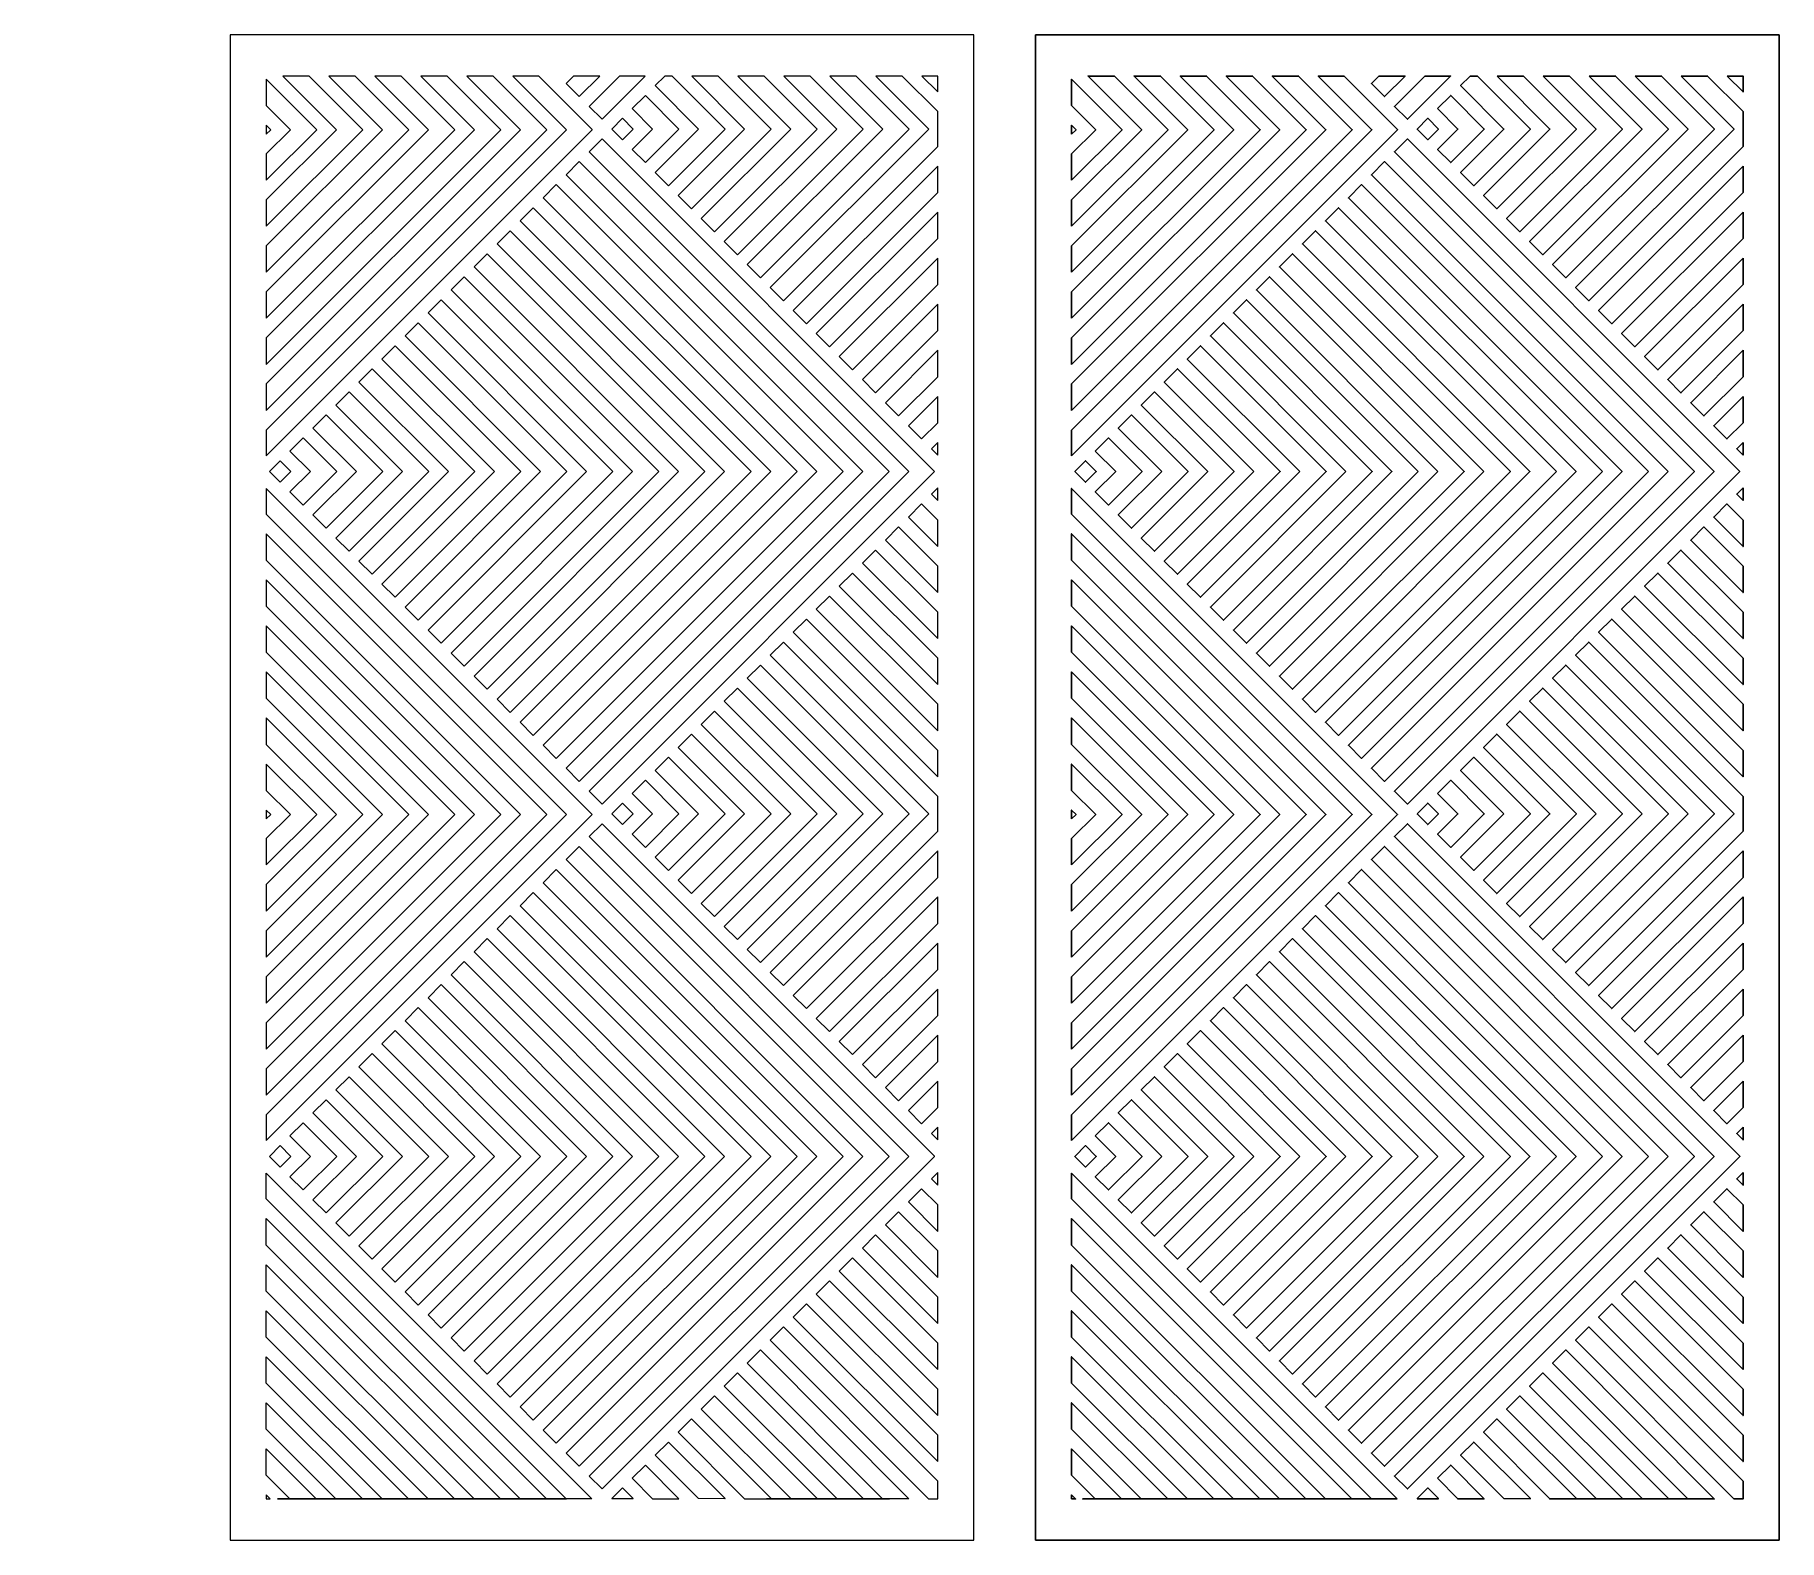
# Model space of a CAD drawing. Header units: centimetres. Extents: x -12.2 to 10.2, y -5.6 to 13.6.
import ezdxf

# ---------------------------------------------------------------- set-up
doc = ezdxf.new("R2010")
doc.units = ezdxf.units.CM
doc.header["$MEASUREMENT"] = 0
doc.layers.add('layer 1', color=7, linetype='Continuous')

msp = doc.modelspace()

# ---------------------------------------------------------------- linework, layer by layer
at = {"layer": 'layer 1', "color": 242, "lineweight": 9}
for points, knots in [([(-9.65001, 13.63718), (-9.65001, 13.63718), (-0.1289, 13.63718), (-0.1289, 13.63718), (-0.1289, 13.63718), (-0.1289, 13.63718), (-0.1289, -5.63285), (-0.1289, -5.63285), (-0.1289, -5.63285), (-0.1289, -5.63285), (-9.65001, -5.63285), (-9.65001, -5.63285), (-9.65001, -5.63285), (-9.65001, -5.63285), (-9.65001, 13.63718), (-9.65001, 13.63718)], [0, 0, 0, 0, 0.2, 0.2, 0.2, 0.2, 0.4, 0.4, 0.4, 0.4, 0.6, 0.6, 0.6, 0.6, 1, 1, 1, 1]), ([(-9.18844, 9.41952), (-9.18844, 9.41952), (-9.18844, 9.7573), (-9.18844, 9.7573), (-9.18844, 9.7573), (-9.18844, 9.7573), (-6.52214, 12.4236), (-6.52214, 12.4236), (-6.52214, 12.4236), (-6.52214, 12.4236), (-7.20851, 13.10998), (-7.20851, 13.10998), (-7.20851, 13.10998), (-7.20851, 13.10998), (-6.87074, 13.10998), (-6.87074, 13.10998), (-6.87074, 13.10998), (-6.87074, 13.10998), (-6.18437, 12.4236), (-6.18437, 12.4236), (-6.18437, 12.4236), (-6.18437, 12.4236), (-9.18844, 9.41952), (-9.18844, 9.41952)], [0, 0, 0, 0, 0.14285714, 0.14285714, 0.14285714, 0.14285714, 0.28571429, 0.28571429, 0.28571429, 0.28571429, 0.42857143, 0.42857143, 0.42857143, 0.42857143, 0.57142857, 0.57142857, 0.57142857, 0.57142857, 0.71428571, 0.71428571, 0.71428571, 0.71428571, 1, 1, 1, 1]), ([(-9.18844, 10.00895), (-9.18844, 10.00895), (-9.18844, 10.34672), (-9.18844, 10.34672), (-9.18844, 10.34672), (-9.18844, 10.34672), (-7.11155, 12.4236), (-7.11155, 12.4236), (-7.11155, 12.4236), (-7.11155, 12.4236), (-7.79795, 13.10998), (-7.79795, 13.10998), (-7.79795, 13.10998), (-7.79795, 13.10998), (-7.46015, 13.10998), (-7.46015, 13.10998), (-7.46015, 13.10998), (-7.46015, 13.10998), (-6.77378, 12.4236), (-6.77378, 12.4236), (-6.77378, 12.4236), (-6.77378, 12.4236), (-9.18844, 10.00895), (-9.18844, 10.00895)], [0, 0, 0, 0, 0.14285714, 0.14285714, 0.14285714, 0.14285714, 0.28571429, 0.28571429, 0.28571429, 0.28571429, 0.42857143, 0.42857143, 0.42857143, 0.42857143, 0.57142857, 0.57142857, 0.57142857, 0.57142857, 0.71428571, 0.71428571, 0.71428571, 0.71428571, 1, 1, 1, 1]), ([(-9.18844, 10.5984), (-9.18844, 10.5984), (-9.18844, 10.93616), (-9.18844, 10.93616), (-9.18844, 10.93616), (-9.18844, 10.93616), (-7.70099, 12.4236), (-7.70099, 12.4236), (-7.70099, 12.4236), (-7.70099, 12.4236), (-7.70099, 12.4236), (-7.70099, 12.4236), (-7.70099, 12.4236), (-7.70099, 12.4236), (-8.38737, 13.10998), (-8.38737, 13.10998), (-8.38737, 13.10998), (-8.38737, 13.10998), (-8.04961, 13.10998), (-8.04961, 13.10998), (-8.04961, 13.10998), (-8.04961, 13.10998), (-7.36322, 12.4236), (-7.36322, 12.4236), (-7.36322, 12.4236), (-7.36322, 12.4236), (-9.18844, 10.5984), (-9.18844, 10.5984)], [0, 0, 0, 0, 0.125, 0.125, 0.125, 0.125, 0.25, 0.25, 0.25, 0.25, 0.375, 0.375, 0.375, 0.375, 0.5, 0.5, 0.5, 0.5, 0.625, 0.625, 0.625, 0.625, 0.75, 0.75, 0.75, 0.75, 1, 1, 1, 1]), ([(-9.18844, 8.83009), (-9.18844, 8.83009), (-9.18844, 9.16786), (-9.18844, 9.16786), (-9.18844, 9.16786), (-9.18844, 9.16786), (-5.93271, 12.4236), (-5.93271, 12.4236), (-5.93271, 12.4236), (-5.93271, 12.4236), (-6.61911, 13.10998), (-6.61911, 13.10998), (-6.61911, 13.10998), (-6.61911, 13.10998), (-6.28132, 13.10998), (-6.28132, 13.10998), (-6.28132, 13.10998), (-6.28132, 13.10998), (-5.59491, 12.4236), (-5.59491, 12.4236), (-5.59491, 12.4236), (-5.59491, 12.4236), (-9.18844, 8.83009), (-9.18844, 8.83009)], [0, 0, 0, 0, 0.14285714, 0.14285714, 0.14285714, 0.14285714, 0.28571429, 0.28571429, 0.28571429, 0.28571429, 0.42857143, 0.42857143, 0.42857143, 0.42857143, 0.57142857, 0.57142857, 0.57142857, 0.57142857, 0.71428571, 0.71428571, 0.71428571, 0.71428571, 1, 1, 1, 1]), ([(-9.18844, 11.18779), (-9.18844, 11.18779), (-9.18844, 11.52558), (-9.18844, 11.52558), (-9.18844, 11.52558), (-9.18844, 11.52558), (-8.29042, 12.4236), (-8.29042, 12.4236), (-8.29042, 12.4236), (-8.29042, 12.4236), (-8.97682, 13.10998), (-8.97682, 13.10998), (-8.97682, 13.10998), (-8.97682, 13.10998), (-8.63902, 13.10998), (-8.63902, 13.10998), (-8.63902, 13.10998), (-8.63902, 13.10998), (-7.95265, 12.4236), (-7.95265, 12.4236), (-7.95265, 12.4236), (-7.95265, 12.4236), (-7.95265, 12.4236), (-7.95265, 12.4236), (-7.95265, 12.4236), (-7.95265, 12.4236), (-7.95265, 12.4236), (-7.95265, 12.4236), (-7.95265, 12.4236), (-7.95265, 12.4236), (-9.18844, 11.18779), (-9.18844, 11.18779)], [0, 0, 0, 0, 0.11111111, 0.11111111, 0.11111111, 0.11111111, 0.22222222, 0.22222222, 0.22222222, 0.22222222, 0.33333333, 0.33333333, 0.33333333, 0.33333333, 0.44444444, 0.44444444, 0.44444444, 0.44444444, 0.55555556, 0.55555556, 0.55555556, 0.55555556, 0.66666667, 0.66666667, 0.66666667, 0.66666667, 0.77777778, 0.77777778, 0.77777778, 0.77777778, 1, 1, 1, 1]), ([(-9.18844, 8.24876), (-9.18844, 8.24876), (-9.18844, 8.57844), (-9.18844, 8.57844), (-9.18844, 8.57844), (-9.18844, 8.57844), (-5.3433, 12.4236), (-5.3433, 12.4236), (-5.3433, 12.4236), (-5.3433, 12.4236), (-6.02964, 13.10998), (-6.02964, 13.10998), (-6.02964, 13.10998), (-6.02964, 13.10998), (-5.69998, 13.10998), (-5.69998, 13.10998), (-5.69998, 13.10998), (-5.69998, 13.10998), (-5.014, 12.42399), (-5.014, 12.42399), (-5.014, 12.42399), (-5.014, 12.42399), (-5.014, 12.42321), (-5.014, 12.42321), (-5.014, 12.42321), (-5.014, 12.42321), (-9.18844, 8.24876), (-9.18844, 8.24876)], [0, 0, 0, 0, 0.125, 0.125, 0.125, 0.125, 0.25, 0.25, 0.25, 0.25, 0.375, 0.375, 0.375, 0.375, 0.5, 0.5, 0.5, 0.5, 0.625, 0.625, 0.625, 0.625, 0.75, 0.75, 0.75, 0.75, 1, 1, 1, 1]), ([(-9.18844, 11.77723), (-9.18844, 11.77723), (-9.18844, 12.11503), (-9.18844, 12.11503), (-9.18844, 12.11503), (-9.18844, 12.11503), (-8.87987, 12.4236), (-8.87987, 12.4236), (-8.87987, 12.4236), (-8.87987, 12.4236), (-9.18844, 12.7322), (-9.18844, 12.7322), (-9.18844, 12.7322), (-9.18844, 12.7322), (-9.18844, 13.06998), (-9.18844, 13.06998), (-9.18844, 13.06998), (-9.18844, 13.06998), (-8.54207, 12.4236), (-8.54207, 12.4236), (-8.54207, 12.4236), (-8.54207, 12.4236), (-9.18844, 11.77723), (-9.18844, 11.77723)], [0, 0, 0, 0, 0.14285714, 0.14285714, 0.14285714, 0.14285714, 0.28571429, 0.28571429, 0.28571429, 0.28571429, 0.42857143, 0.42857143, 0.42857143, 0.42857143, 0.57142857, 0.57142857, 0.57142857, 0.57142857, 0.71428571, 0.71428571, 0.71428571, 0.71428571, 1, 1, 1, 1]), ([(-5.25513, 13.10998), (-5.25513, 13.10998), (-4.91735, 13.10998), (-4.91735, 13.10998), (-4.91735, 13.10998), (-4.91735, 13.10998), (-5.17991, 12.84742), (-5.17991, 12.84742), (-5.17991, 12.84742), (-5.17991, 12.84742), (-5.3488, 13.01633), (-5.3488, 13.01633), (-5.3488, 13.01633), (-5.3488, 13.01633), (-5.25513, 13.10998), (-5.25513, 13.10998)], [0, 0, 0, 0, 0.2, 0.2, 0.2, 0.2, 0.4, 0.4, 0.4, 0.4, 0.6, 0.6, 0.6, 0.6, 1, 1, 1, 1]), ([(-4.66572, 13.10998), (-4.66572, 13.10998), (-4.33605, 13.10998), (-4.33605, 13.10998), (-4.33605, 13.10998), (-4.33605, 13.10998), (-4.88924, 12.55676), (-4.88924, 12.55676), (-4.88924, 12.55676), (-4.88924, 12.55676), (-5.05407, 12.7216), (-5.05407, 12.7216), (-5.05407, 12.7216), (-5.05407, 12.7216), (-4.66572, 13.10998), (-4.66572, 13.10998)], [0, 0, 0, 0, 0.2, 0.2, 0.2, 0.2, 0.4, 0.4, 0.4, 0.4, 0.6, 0.6, 0.6, 0.6, 1, 1, 1, 1]), ([(-4.08682, 13.10998), (-4.08682, 13.10998), (-3.99193, 13.10998), (-3.99193, 13.10998), (-3.99193, 13.10998), (-3.99193, 13.10998), (-3.31412, 12.43218), (-3.31412, 12.43218), (-3.31412, 12.43218), (-3.31412, 12.43218), (-3.31412, 12.43218), (-3.31412, 12.43218), (-3.31412, 12.43218), (-3.31412, 12.43218), (-4.03939, 11.70692), (-4.03939, 11.70692), (-4.03939, 11.70692), (-4.03939, 11.70692), (-4.20827, 11.87582), (-4.20827, 11.87582), (-4.20827, 11.87582), (-4.20827, 11.87582), (-3.6519, 12.43218), (-3.6519, 12.43218), (-3.6519, 12.43218), (-3.6519, 12.43218), (-4.20827, 12.98854), (-4.20827, 12.98854), (-4.20827, 12.98854), (-4.20827, 12.98854), (-4.08682, 13.10998), (-4.08682, 13.10998)], [0, 0, 0, 0, 0.11111111, 0.11111111, 0.11111111, 0.11111111, 0.22222222, 0.22222222, 0.22222222, 0.22222222, 0.33333333, 0.33333333, 0.33333333, 0.33333333, 0.44444444, 0.44444444, 0.44444444, 0.44444444, 0.55555556, 0.55555556, 0.55555556, 0.55555556, 0.66666667, 0.66666667, 0.66666667, 0.66666667, 0.77777778, 0.77777778, 0.77777778, 0.77777778, 1, 1, 1, 1]), ([(-3.74035, 13.10998), (-3.74035, 13.10998), (-3.40264, 13.10998), (-3.40264, 13.10998), (-3.40264, 13.10998), (-3.40264, 13.10998), (-2.7251, 12.43218), (-2.7251, 12.43218), (-2.7251, 12.43218), (-2.7251, 12.43218), (-2.72469, 12.43218), (-2.72469, 12.43218), (-2.72469, 12.43218), (-2.72469, 12.43218), (-2.72488, 12.43197), (-2.72488, 12.43197), (-2.72488, 12.43197), (-2.72488, 12.43197), (-2.72469, 12.43179), (-2.72469, 12.43179), (-2.72469, 12.43179), (-2.72469, 12.43179), (-2.7251, 12.43179), (-2.7251, 12.43179), (-2.7251, 12.43179), (-2.7251, 12.43179), (-3.74466, 11.4122), (-3.74466, 11.4122), (-3.74466, 11.4122), (-3.74466, 11.4122), (-3.91355, 11.58108), (-3.91355, 11.58108), (-3.91355, 11.58108), (-3.91355, 11.58108), (-3.06268, 12.43197), (-3.06268, 12.43197), (-3.06268, 12.43197), (-3.06268, 12.43197), (-3.74035, 13.10998), (-3.74035, 13.10998)], [0, 0, 0, 0, 0.09090909, 0.09090909, 0.09090909, 0.09090909, 0.18181818, 0.18181818, 0.18181818, 0.18181818, 0.27272727, 0.27272727, 0.27272727, 0.27272727, 0.36363636, 0.36363636, 0.36363636, 0.36363636, 0.45454545, 0.45454545, 0.45454545, 0.45454545, 0.54545455, 0.54545455, 0.54545455, 0.54545455, 0.63636364, 0.63636364, 0.63636364, 0.63636364, 0.72727273, 0.72727273, 0.72727273, 0.72727273, 0.81818182, 0.81818182, 0.81818182, 0.81818182, 1, 1, 1, 1]), ([(-3.15085, 13.10998), (-3.15085, 13.10998), (-2.81308, 13.10998), (-2.81308, 13.10998), (-2.81308, 13.10998), (-2.81308, 13.10998), (-2.13529, 12.43218), (-2.13529, 12.43218), (-2.13529, 12.43218), (-2.13529, 12.43218), (-3.44997, 11.11749), (-3.44997, 11.11749), (-3.44997, 11.11749), (-3.44997, 11.11749), (-3.61886, 11.28638), (-3.61886, 11.28638), (-3.61886, 11.28638), (-3.61886, 11.28638), (-2.47305, 12.43218), (-2.47305, 12.43218), (-2.47305, 12.43218), (-2.47305, 12.43218), (-3.15085, 13.10998), (-3.15085, 13.10998)], [0, 0, 0, 0, 0.14285714, 0.14285714, 0.14285714, 0.14285714, 0.28571429, 0.28571429, 0.28571429, 0.28571429, 0.42857143, 0.42857143, 0.42857143, 0.42857143, 0.57142857, 0.57142857, 0.57142857, 0.57142857, 0.71428571, 0.71428571, 0.71428571, 0.71428571, 1, 1, 1, 1]), ([(-2.56143, 13.10998), (-2.56143, 13.10998), (-2.22365, 13.10998), (-2.22365, 13.10998), (-2.22365, 13.10998), (-2.22365, 13.10998), (-1.54585, 12.43218), (-1.54585, 12.43218), (-1.54585, 12.43218), (-1.54585, 12.43218), (-3.15524, 10.82277), (-3.15524, 10.82277), (-3.15524, 10.82277), (-3.15524, 10.82277), (-3.32413, 10.99166), (-3.32413, 10.99166), (-3.32413, 10.99166), (-3.32413, 10.99166), (-1.88361, 12.43218), (-1.88361, 12.43218), (-1.88361, 12.43218), (-1.88361, 12.43218), (-2.56143, 13.10998), (-2.56143, 13.10998)], [0, 0, 0, 0, 0.14285714, 0.14285714, 0.14285714, 0.14285714, 0.28571429, 0.28571429, 0.28571429, 0.28571429, 0.42857143, 0.42857143, 0.42857143, 0.42857143, 0.57142857, 0.57142857, 0.57142857, 0.57142857, 0.71428571, 0.71428571, 0.71428571, 0.71428571, 1, 1, 1, 1]), ([(-1.97201, 13.10998), (-1.97201, 13.10998), (-1.63421, 13.10998), (-1.63421, 13.10998), (-1.63421, 13.10998), (-1.63421, 13.10998), (-0.9564, 12.43218), (-0.9564, 12.43218), (-0.9564, 12.43218), (-0.9564, 12.43218), (-2.86052, 10.52805), (-2.86052, 10.52805), (-2.86052, 10.52805), (-2.86052, 10.52805), (-3.02942, 10.69694), (-3.02942, 10.69694), (-3.02942, 10.69694), (-3.02942, 10.69694), (-1.29419, 12.43218), (-1.29419, 12.43218), (-1.29419, 12.43218), (-1.29419, 12.43218), (-1.97201, 13.10998), (-1.97201, 13.10998)], [0, 0, 0, 0, 0.14285714, 0.14285714, 0.14285714, 0.14285714, 0.28571429, 0.28571429, 0.28571429, 0.28571429, 0.42857143, 0.42857143, 0.42857143, 0.42857143, 0.57142857, 0.57142857, 0.57142857, 0.57142857, 0.71428571, 0.71428571, 0.71428571, 0.71428571, 1, 1, 1, 1]), ([(-1.38255, 13.10998), (-1.38255, 13.10998), (-1.04479, 13.10998), (-1.04479, 13.10998), (-1.04479, 13.10998), (-1.04479, 13.10998), (-0.59048, 12.65566), (-0.59048, 12.65566), (-0.59048, 12.65566), (-0.59048, 12.65566), (-0.59048, 12.2087), (-0.59048, 12.2087), (-0.59048, 12.2087), (-0.59048, 12.2087), (-2.5658, 10.23333), (-2.5658, 10.23333), (-2.5658, 10.23333), (-2.5658, 10.23333), (-2.73469, 10.40222), (-2.73469, 10.40222), (-2.73469, 10.40222), (-2.73469, 10.40222), (-0.70474, 12.43218), (-0.70474, 12.43218), (-0.70474, 12.43218), (-0.70474, 12.43218), (-1.38255, 13.10998), (-1.38255, 13.10998)], [0, 0, 0, 0, 0.125, 0.125, 0.125, 0.125, 0.25, 0.25, 0.25, 0.25, 0.375, 0.375, 0.375, 0.375, 0.5, 0.5, 0.5, 0.5, 0.625, 0.625, 0.625, 0.625, 0.75, 0.75, 0.75, 0.75, 1, 1, 1, 1]), ([(-0.79313, 13.10998), (-0.79313, 13.10998), (-0.59048, 13.10998), (-0.59048, 13.10998), (-0.59048, 13.10998), (-0.59048, 13.10998), (-0.59048, 12.90731), (-0.59048, 12.90731), (-0.59048, 12.90731), (-0.59048, 12.90731), (-0.79313, 13.10998), (-0.79313, 13.10998)], [0, 0, 0, 0, 0.25, 0.25, 0.25, 0.25, 0.5, 0.5, 0.5, 0.5, 1, 1, 1, 1]), ([(-4.503, 12.69381), (-4.503, 12.69381), (-4.3341, 12.86273), (-4.3341, 12.86273), (-4.3341, 12.86273), (-4.3341, 12.86273), (-3.90356, 12.43218), (-3.90356, 12.43218), (-3.90356, 12.43218), (-3.90356, 12.43218), (-4.3341, 12.00164), (-4.3341, 12.00164), (-4.3341, 12.00164), (-4.3341, 12.00164), (-4.503, 12.17052), (-4.503, 12.17052), (-4.503, 12.17052), (-4.503, 12.17052), (-4.24135, 12.43218), (-4.24135, 12.43218), (-4.24135, 12.43218), (-4.24135, 12.43218), (-4.503, 12.69381), (-4.503, 12.69381)], [0, 0, 0, 0, 0.14285714, 0.14285714, 0.14285714, 0.14285714, 0.28571429, 0.28571429, 0.28571429, 0.28571429, 0.42857143, 0.42857143, 0.42857143, 0.42857143, 0.57142857, 0.57142857, 0.57142857, 0.57142857, 0.71428571, 0.71428571, 0.71428571, 0.71428571, 1, 1, 1, 1]), ([(-4.76465, 12.43218), (-4.76465, 12.43218), (-4.76465, 12.43218), (-4.76465, 12.43218), (-4.76465, 12.43218), (-4.76465, 12.43218), (-4.62754, 12.29507), (-4.62754, 12.29507), (-4.62754, 12.29507), (-4.62754, 12.29507), (-4.49041, 12.43218), (-4.49041, 12.43218), (-4.49041, 12.43218), (-4.49041, 12.43218), (-4.49041, 12.43218), (-4.49041, 12.43218), (-4.49041, 12.43218), (-4.49041, 12.43218), (-4.49041, 12.43218), (-4.49041, 12.43218), (-4.49041, 12.43218), (-4.49041, 12.43218), (-4.62754, 12.56927), (-4.62754, 12.56927), (-4.62754, 12.56927), (-4.62754, 12.56927), (-4.76465, 12.43218), (-4.76465, 12.43218)], [0, 0, 0, 0, 0.125, 0.125, 0.125, 0.125, 0.25, 0.25, 0.25, 0.25, 0.375, 0.375, 0.375, 0.375, 0.5, 0.5, 0.5, 0.5, 0.625, 0.625, 0.625, 0.625, 0.75, 0.75, 0.75, 0.75, 1, 1, 1, 1]), ([(-9.18844, 12.36669), (-9.18844, 12.36669), (-9.18844, 12.48054), (-9.18844, 12.48054), (-9.18844, 12.48054), (-9.18844, 12.48054), (-9.13151, 12.4236), (-9.13151, 12.4236), (-9.13151, 12.4236), (-9.13151, 12.4236), (-9.18844, 12.36669), (-9.18844, 12.36669)], [0, 0, 0, 0, 0.25, 0.25, 0.25, 0.25, 0.5, 0.5, 0.5, 0.5, 1, 1, 1, 1]), ([(-0.63186, 8.04775), (-0.63186, 8.04775), (-0.63186, 8.04695), (-0.63186, 8.04695), (-0.63186, 8.04695), (-0.63186, 8.04695), (-4.88924, 3.78955), (-4.88924, 3.78955), (-4.88924, 3.78955), (-4.88924, 3.78955), (-5.05407, 3.95439), (-5.05407, 3.95439), (-5.05407, 3.95439), (-5.05407, 3.95439), (-0.96111, 8.04736), (-0.96111, 8.04736), (-0.96111, 8.04736), (-0.96111, 8.04736), (-5.05407, 12.14031), (-5.05407, 12.14031), (-5.05407, 12.14031), (-5.05407, 12.14031), (-4.88924, 12.30515), (-4.88924, 12.30515), (-4.88924, 12.30515), (-4.88924, 12.30515), (-0.63186, 8.04775), (-0.63186, 8.04775)], [0, 0, 0, 0, 0.125, 0.125, 0.125, 0.125, 0.25, 0.25, 0.25, 0.25, 0.375, 0.375, 0.375, 0.375, 0.5, 0.5, 0.5, 0.5, 0.625, 0.625, 0.625, 0.625, 0.75, 0.75, 0.75, 0.75, 1, 1, 1, 1]), ([(-1.55058, 8.04736), (-1.55058, 8.04736), (-5.3488, 4.24911), (-5.3488, 4.24911), (-5.3488, 4.24911), (-5.3488, 4.24911), (-5.17991, 4.08023), (-5.17991, 4.08023), (-5.17991, 4.08023), (-5.17991, 4.08023), (-1.21279, 8.04736), (-1.21279, 8.04736), (-1.21279, 8.04736), (-1.21279, 8.04736), (-5.17991, 12.01447), (-5.17991, 12.01447), (-5.17991, 12.01447), (-5.17991, 12.01447), (-5.3488, 11.84558), (-5.3488, 11.84558), (-5.3488, 11.84558), (-5.3488, 11.84558), (-1.55058, 8.04736), (-1.55058, 8.04736)], [0, 0, 0, 0, 0.14285714, 0.14285714, 0.14285714, 0.14285714, 0.28571429, 0.28571429, 0.28571429, 0.28571429, 0.42857143, 0.42857143, 0.42857143, 0.42857143, 0.57142857, 0.57142857, 0.57142857, 0.57142857, 0.71428571, 0.71428571, 0.71428571, 0.71428571, 1, 1, 1, 1]), ([(-0.59048, 11.95704), (-0.59048, 11.95704), (-0.59048, 11.61926), (-0.59048, 11.61926), (-0.59048, 11.61926), (-0.59048, 11.61926), (-2.2711, 9.93864), (-2.2711, 9.93864), (-2.2711, 9.93864), (-2.2711, 9.93864), (-2.43999, 10.10752), (-2.43999, 10.10752), (-2.43999, 10.10752), (-2.43999, 10.10752), (-0.59048, 11.95704), (-0.59048, 11.95704)], [0, 0, 0, 0, 0.2, 0.2, 0.2, 0.2, 0.4, 0.4, 0.4, 0.4, 0.6, 0.6, 0.6, 0.6, 1, 1, 1, 1]), ([(-1.80221, 8.04736), (-1.80221, 8.04736), (-5.47463, 4.37494), (-5.47463, 4.37494), (-5.47463, 4.37494), (-5.47463, 4.37494), (-5.64351, 4.54384), (-5.64351, 4.54384), (-5.64351, 4.54384), (-5.64351, 4.54384), (-2.14, 8.04736), (-2.14, 8.04736), (-2.14, 8.04736), (-2.14, 8.04736), (-5.64351, 11.55089), (-5.64351, 11.55089), (-5.64351, 11.55089), (-5.64351, 11.55089), (-5.47463, 11.71976), (-5.47463, 11.71976), (-5.47463, 11.71976), (-5.47463, 11.71976), (-1.80221, 8.04736), (-1.80221, 8.04736)], [0, 0, 0, 0, 0.14285714, 0.14285714, 0.14285714, 0.14285714, 0.28571429, 0.28571429, 0.28571429, 0.28571429, 0.42857143, 0.42857143, 0.42857143, 0.42857143, 0.57142857, 0.57142857, 0.57142857, 0.57142857, 0.71428571, 0.71428571, 0.71428571, 0.71428571, 1, 1, 1, 1]), ([(-2.39163, 8.04736), (-2.39163, 8.04736), (-5.76933, 4.66964), (-5.76933, 4.66964), (-5.76933, 4.66964), (-5.76933, 4.66964), (-5.93824, 4.83855), (-5.93824, 4.83855), (-5.93824, 4.83855), (-5.93824, 4.83855), (-2.72941, 8.04736), (-2.72941, 8.04736), (-2.72941, 8.04736), (-2.72941, 8.04736), (-5.93824, 11.25616), (-5.93824, 11.25616), (-5.93824, 11.25616), (-5.93824, 11.25616), (-5.76933, 11.42506), (-5.76933, 11.42506), (-5.76933, 11.42506), (-5.76933, 11.42506), (-2.39163, 8.04736), (-2.39163, 8.04736)], [0, 0, 0, 0, 0.14285714, 0.14285714, 0.14285714, 0.14285714, 0.28571429, 0.28571429, 0.28571429, 0.28571429, 0.42857143, 0.42857143, 0.42857143, 0.42857143, 0.57142857, 0.57142857, 0.57142857, 0.57142857, 0.71428571, 0.71428571, 0.71428571, 0.71428571, 1, 1, 1, 1]), ([(-0.59048, 11.36762), (-0.59048, 11.36762), (-0.59048, 11.02982), (-0.59048, 11.02982), (-0.59048, 11.02982), (-0.59048, 11.02982), (-1.97638, 9.64391), (-1.97638, 9.64391), (-1.97638, 9.64391), (-1.97638, 9.64391), (-2.14527, 9.8128), (-2.14527, 9.8128), (-2.14527, 9.8128), (-2.14527, 9.8128), (-0.59048, 11.36762), (-0.59048, 11.36762)], [0, 0, 0, 0, 0.2, 0.2, 0.2, 0.2, 0.4, 0.4, 0.4, 0.4, 0.6, 0.6, 0.6, 0.6, 1, 1, 1, 1]), ([(-2.98107, 8.04736), (-2.98107, 8.04736), (-6.06406, 11.13034), (-6.06406, 11.13034), (-6.06406, 11.13034), (-6.06406, 11.13034), (-6.23294, 10.96144), (-6.23294, 10.96144), (-6.23294, 10.96144), (-6.23294, 10.96144), (-3.31886, 8.04736), (-3.31886, 8.04736), (-3.31886, 8.04736), (-3.31886, 8.04736), (-3.31886, 8.04736), (-3.31886, 8.04736), (-3.31886, 8.04736), (-3.31886, 8.04736), (-6.23294, 5.13325), (-6.23294, 5.13325), (-6.23294, 5.13325), (-6.23294, 5.13325), (-6.06406, 4.96437), (-6.06406, 4.96437), (-6.06406, 4.96437), (-6.06406, 4.96437), (-2.98107, 8.04736), (-2.98107, 8.04736)], [0, 0, 0, 0, 0.125, 0.125, 0.125, 0.125, 0.25, 0.25, 0.25, 0.25, 0.375, 0.375, 0.375, 0.375, 0.5, 0.5, 0.5, 0.5, 0.625, 0.625, 0.625, 0.625, 0.75, 0.75, 0.75, 0.75, 1, 1, 1, 1]), ([(-3.90828, 8.04736), (-3.90828, 8.04736), (-6.52767, 5.42798), (-6.52767, 5.42798), (-6.52767, 5.42798), (-6.52767, 5.42798), (-6.35877, 5.25908), (-6.35877, 5.25908), (-6.35877, 5.25908), (-6.35877, 5.25908), (-3.57052, 8.04736), (-3.57052, 8.04736), (-3.57052, 8.04736), (-3.57052, 8.04736), (-3.57052, 8.04736), (-3.57052, 8.04736), (-3.57052, 8.04736), (-3.57052, 8.04736), (-3.57052, 8.04736), (-3.57052, 8.04736), (-3.57052, 8.04736), (-3.57052, 8.04736), (-6.35877, 10.83563), (-6.35877, 10.83563), (-6.35877, 10.83563), (-6.35877, 10.83563), (-6.52767, 10.66672), (-6.52767, 10.66672), (-6.52767, 10.66672), (-6.52767, 10.66672), (-3.90828, 8.04736), (-3.90828, 8.04736)], [0, 0, 0, 0, 0.11111111, 0.11111111, 0.11111111, 0.11111111, 0.22222222, 0.22222222, 0.22222222, 0.22222222, 0.33333333, 0.33333333, 0.33333333, 0.33333333, 0.44444444, 0.44444444, 0.44444444, 0.44444444, 0.55555556, 0.55555556, 0.55555556, 0.55555556, 0.66666667, 0.66666667, 0.66666667, 0.66666667, 0.77777778, 0.77777778, 0.77777778, 0.77777778, 1, 1, 1, 1]), ([(-0.59048, 10.77819), (-0.59048, 10.77819), (-0.59048, 10.4404), (-0.59048, 10.4404), (-0.59048, 10.4404), (-0.59048, 10.4404), (-1.68166, 9.34918), (-1.68166, 9.34918), (-1.68166, 9.34918), (-1.68166, 9.34918), (-1.85055, 9.51807), (-1.85055, 9.51807), (-1.85055, 9.51807), (-1.85055, 9.51807), (-0.59048, 10.77819), (-0.59048, 10.77819)], [0, 0, 0, 0, 0.2, 0.2, 0.2, 0.2, 0.4, 0.4, 0.4, 0.4, 0.6, 0.6, 0.6, 0.6, 1, 1, 1, 1]), ([(-4.49772, 8.04736), (-4.49772, 8.04736), (-6.82238, 5.7227), (-6.82238, 5.7227), (-6.82238, 5.7227), (-6.82238, 5.7227), (-6.6535, 5.55381), (-6.6535, 5.55381), (-6.6535, 5.55381), (-6.6535, 5.55381), (-4.15993, 8.04736), (-4.15993, 8.04736), (-4.15993, 8.04736), (-4.15993, 8.04736), (-6.6535, 10.54091), (-6.6535, 10.54091), (-6.6535, 10.54091), (-6.6535, 10.54091), (-6.82238, 10.37202), (-6.82238, 10.37202), (-6.82238, 10.37202), (-6.82238, 10.37202), (-4.49772, 8.04736), (-4.49772, 8.04736)], [0, 0, 0, 0, 0.14285714, 0.14285714, 0.14285714, 0.14285714, 0.28571429, 0.28571429, 0.28571429, 0.28571429, 0.42857143, 0.42857143, 0.42857143, 0.42857143, 0.57142857, 0.57142857, 0.57142857, 0.57142857, 0.71428571, 0.71428571, 0.71428571, 0.71428571, 1, 1, 1, 1]), ([(-4.74937, 8.04736), (-4.74937, 8.04736), (-6.94818, 10.24619), (-6.94818, 10.24619), (-6.94818, 10.24619), (-6.94818, 10.24619), (-7.11708, 10.07731), (-7.11708, 10.07731), (-7.11708, 10.07731), (-7.11708, 10.07731), (-5.08713, 8.04736), (-5.08713, 8.04736), (-5.08713, 8.04736), (-5.08713, 8.04736), (-7.11708, 6.01742), (-7.11708, 6.01742), (-7.11708, 6.01742), (-7.11708, 6.01742), (-6.94818, 5.84852), (-6.94818, 5.84852), (-6.94818, 5.84852), (-6.94818, 5.84852), (-4.74937, 8.04736), (-4.74937, 8.04736)], [0, 0, 0, 0, 0.14285714, 0.14285714, 0.14285714, 0.14285714, 0.28571429, 0.28571429, 0.28571429, 0.28571429, 0.42857143, 0.42857143, 0.42857143, 0.42857143, 0.57142857, 0.57142857, 0.57142857, 0.57142857, 0.71428571, 0.71428571, 0.71428571, 0.71428571, 1, 1, 1, 1]), ([(-0.59048, 10.18876), (-0.59048, 10.18876), (-0.59048, 9.85095), (-0.59048, 9.85095), (-0.59048, 9.85095), (-0.59048, 9.85095), (-1.38696, 9.05447), (-1.38696, 9.05447), (-1.38696, 9.05447), (-1.38696, 9.05447), (-1.55584, 9.22336), (-1.55584, 9.22336), (-1.55584, 9.22336), (-1.55584, 9.22336), (-0.59048, 10.18876), (-0.59048, 10.18876)], [0, 0, 0, 0, 0.2, 0.2, 0.2, 0.2, 0.4, 0.4, 0.4, 0.4, 0.6, 0.6, 0.6, 0.6, 1, 1, 1, 1]), ([(-5.67659, 8.04736), (-5.67659, 8.04736), (-7.4118, 6.31212), (-7.4118, 6.31212), (-7.4118, 6.31212), (-7.4118, 6.31212), (-7.24292, 6.14323), (-7.24292, 6.14323), (-7.24292, 6.14323), (-7.24292, 6.14323), (-5.33879, 8.04736), (-5.33879, 8.04736), (-5.33879, 8.04736), (-5.33879, 8.04736), (-7.24292, 9.95147), (-7.24292, 9.95147), (-7.24292, 9.95147), (-7.24292, 9.95147), (-7.4118, 9.78258), (-7.4118, 9.78258), (-7.4118, 9.78258), (-7.4118, 9.78258), (-5.67659, 8.04736), (-5.67659, 8.04736)], [0, 0, 0, 0, 0.14285714, 0.14285714, 0.14285714, 0.14285714, 0.28571429, 0.28571429, 0.28571429, 0.28571429, 0.42857143, 0.42857143, 0.42857143, 0.42857143, 0.57142857, 0.57142857, 0.57142857, 0.57142857, 0.71428571, 0.71428571, 0.71428571, 0.71428571, 1, 1, 1, 1]), ([(-6.26602, 8.04736), (-6.26602, 8.04736), (-7.70653, 6.60684), (-7.70653, 6.60684), (-7.70653, 6.60684), (-7.70653, 6.60684), (-7.53762, 6.43795), (-7.53762, 6.43795), (-7.53762, 6.43795), (-7.53762, 6.43795), (-5.9282, 8.04736), (-5.9282, 8.04736), (-5.9282, 8.04736), (-5.9282, 8.04736), (-7.53762, 9.65676), (-7.53762, 9.65676), (-7.53762, 9.65676), (-7.53762, 9.65676), (-7.70653, 9.48788), (-7.70653, 9.48788), (-7.70653, 9.48788), (-7.70653, 9.48788), (-6.26602, 8.04736), (-6.26602, 8.04736)], [0, 0, 0, 0, 0.14285714, 0.14285714, 0.14285714, 0.14285714, 0.28571429, 0.28571429, 0.28571429, 0.28571429, 0.42857143, 0.42857143, 0.42857143, 0.42857143, 0.57142857, 0.57142857, 0.57142857, 0.57142857, 0.71428571, 0.71428571, 0.71428571, 0.71428571, 1, 1, 1, 1]), ([(-0.59048, 9.59933), (-0.59048, 9.59933), (-0.59048, 9.26155), (-0.59048, 9.26155), (-0.59048, 9.26155), (-0.59048, 9.26155), (-1.09222, 8.75977), (-1.09222, 8.75977), (-1.09222, 8.75977), (-1.09222, 8.75977), (-1.26113, 8.92866), (-1.26113, 8.92866), (-1.26113, 8.92866), (-1.26113, 8.92866), (-0.59048, 9.59933), (-0.59048, 9.59933)], [0, 0, 0, 0, 0.2, 0.2, 0.2, 0.2, 0.4, 0.4, 0.4, 0.4, 0.6, 0.6, 0.6, 0.6, 1, 1, 1, 1]), ([(-6.85544, 8.04736), (-6.85544, 8.04736), (-8.00124, 6.90156), (-8.00124, 6.90156), (-8.00124, 6.90156), (-8.00124, 6.90156), (-7.83236, 6.73268), (-7.83236, 6.73268), (-7.83236, 6.73268), (-7.83236, 6.73268), (-6.51764, 8.04736), (-6.51764, 8.04736), (-6.51764, 8.04736), (-6.51764, 8.04736), (-7.83236, 9.36205), (-7.83236, 9.36205), (-7.83236, 9.36205), (-7.83236, 9.36205), (-8.00124, 9.19315), (-8.00124, 9.19315), (-8.00124, 9.19315), (-8.00124, 9.19315), (-6.85544, 8.04736), (-6.85544, 8.04736)], [0, 0, 0, 0, 0.14285714, 0.14285714, 0.14285714, 0.14285714, 0.28571429, 0.28571429, 0.28571429, 0.28571429, 0.42857143, 0.42857143, 0.42857143, 0.42857143, 0.57142857, 0.57142857, 0.57142857, 0.57142857, 0.71428571, 0.71428571, 0.71428571, 0.71428571, 1, 1, 1, 1]), ([(-7.10707, 8.04695), (-7.10707, 8.04695), (-7.10746, 8.04695), (-7.10746, 8.04695), (-7.10746, 8.04695), (-7.10746, 8.04695), (-8.12706, 7.02737), (-8.12706, 7.02737), (-8.12706, 7.02737), (-8.12706, 7.02737), (-8.29595, 7.19626), (-8.29595, 7.19626), (-8.29595, 7.19626), (-8.29595, 7.19626), (-7.44507, 8.04715), (-7.44507, 8.04715), (-7.44507, 8.04715), (-7.44507, 8.04715), (-8.29595, 8.89844), (-8.29595, 8.89844), (-8.29595, 8.89844), (-8.29595, 8.89844), (-8.12706, 9.06732), (-8.12706, 9.06732), (-8.12706, 9.06732), (-8.12706, 9.06732), (-7.10746, 8.04736), (-7.10746, 8.04736), (-7.10746, 8.04736), (-7.10746, 8.04736), (-7.10707, 8.04736), (-7.10707, 8.04736), (-7.10707, 8.04736), (-7.10707, 8.04736), (-7.10727, 8.04715), (-7.10727, 8.04715), (-7.10727, 8.04715), (-7.10727, 8.04715), (-7.10707, 8.04695), (-7.10707, 8.04695)], [0, 0, 0, 0, 0.09090909, 0.09090909, 0.09090909, 0.09090909, 0.18181818, 0.18181818, 0.18181818, 0.18181818, 0.27272727, 0.27272727, 0.27272727, 0.27272727, 0.36363636, 0.36363636, 0.36363636, 0.36363636, 0.45454545, 0.45454545, 0.45454545, 0.45454545, 0.54545455, 0.54545455, 0.54545455, 0.54545455, 0.63636364, 0.63636364, 0.63636364, 0.63636364, 0.72727273, 0.72727273, 0.72727273, 0.72727273, 0.81818182, 0.81818182, 0.81818182, 0.81818182, 1, 1, 1, 1]), ([(-0.59048, 9.00988), (-0.59048, 9.00988), (-0.59048, 8.67211), (-0.59048, 8.67211), (-0.59048, 8.67211), (-0.59048, 8.67211), (-0.79752, 8.46505), (-0.79752, 8.46505), (-0.79752, 8.46505), (-0.79752, 8.46505), (-0.96642, 8.63394), (-0.96642, 8.63394), (-0.96642, 8.63394), (-0.96642, 8.63394), (-0.59048, 9.00988), (-0.59048, 9.00988)], [0, 0, 0, 0, 0.2, 0.2, 0.2, 0.2, 0.4, 0.4, 0.4, 0.4, 0.6, 0.6, 0.6, 0.6, 1, 1, 1, 1]), ([(-8.03428, 8.04736), (-8.03428, 8.04736), (-8.59067, 7.49098), (-8.59067, 7.49098), (-8.59067, 7.49098), (-8.59067, 7.49098), (-8.42175, 7.3221), (-8.42175, 7.3221), (-8.42175, 7.3221), (-8.42175, 7.3221), (-7.69651, 8.04736), (-7.69651, 8.04736), (-7.69651, 8.04736), (-7.69651, 8.04736), (-7.69651, 8.04736), (-7.69651, 8.04736), (-7.69651, 8.04736), (-7.69651, 8.04736), (-8.42175, 8.7726), (-8.42175, 8.7726), (-8.42175, 8.7726), (-8.42175, 8.7726), (-8.59067, 8.60371), (-8.59067, 8.60371), (-8.59067, 8.60371), (-8.59067, 8.60371), (-8.03428, 8.04736), (-8.03428, 8.04736)], [0, 0, 0, 0, 0.125, 0.125, 0.125, 0.125, 0.25, 0.25, 0.25, 0.25, 0.375, 0.375, 0.375, 0.375, 0.5, 0.5, 0.5, 0.5, 0.625, 0.625, 0.625, 0.625, 0.75, 0.75, 0.75, 0.75, 1, 1, 1, 1]), ([(-8.88539, 8.30902), (-8.88539, 8.30902), (-8.71648, 8.4779), (-8.71648, 8.4779), (-8.71648, 8.4779), (-8.71648, 8.4779), (-8.28593, 8.04736), (-8.28593, 8.04736), (-8.28593, 8.04736), (-8.28593, 8.04736), (-8.71648, 7.61679), (-8.71648, 7.61679), (-8.71648, 7.61679), (-8.71648, 7.61679), (-8.88539, 7.78571), (-8.88539, 7.78571), (-8.88539, 7.78571), (-8.88539, 7.78571), (-8.62372, 8.04736), (-8.62372, 8.04736), (-8.62372, 8.04736), (-8.62372, 8.04736), (-8.88539, 8.30902), (-8.88539, 8.30902)], [0, 0, 0, 0, 0.14285714, 0.14285714, 0.14285714, 0.14285714, 0.28571429, 0.28571429, 0.28571429, 0.28571429, 0.42857143, 0.42857143, 0.42857143, 0.42857143, 0.57142857, 0.57142857, 0.57142857, 0.57142857, 0.71428571, 0.71428571, 0.71428571, 0.71428571, 1, 1, 1, 1]), ([(-0.59048, 8.42047), (-0.59048, 8.42047), (-0.59048, 8.25797), (-0.59048, 8.25797), (-0.59048, 8.25797), (-0.59048, 8.25797), (-0.67172, 8.33921), (-0.67172, 8.33921), (-0.67172, 8.33921), (-0.67172, 8.33921), (-0.59048, 8.42047), (-0.59048, 8.42047)], [0, 0, 0, 0, 0.25, 0.25, 0.25, 0.25, 0.5, 0.5, 0.5, 0.5, 1, 1, 1, 1]), ([(-9.14705, 8.04736), (-9.14705, 8.04736), (-9.14705, 8.04736), (-9.14705, 8.04736), (-9.14705, 8.04736), (-9.14705, 8.04736), (-9.00994, 7.91025), (-9.00994, 7.91025), (-9.00994, 7.91025), (-9.00994, 7.91025), (-8.87281, 8.04736), (-8.87281, 8.04736), (-8.87281, 8.04736), (-8.87281, 8.04736), (-8.87281, 8.04736), (-8.87281, 8.04736), (-8.87281, 8.04736), (-8.87281, 8.04736), (-8.87281, 8.04736), (-8.87281, 8.04736), (-8.87281, 8.04736), (-8.87281, 8.04736), (-9.00994, 8.18446), (-9.00994, 8.18446), (-9.00994, 8.18446), (-9.00994, 8.18446), (-9.14705, 8.04736), (-9.14705, 8.04736)], [0, 0, 0, 0, 0.125, 0.125, 0.125, 0.125, 0.25, 0.25, 0.25, 0.25, 0.375, 0.375, 0.375, 0.375, 0.5, 0.5, 0.5, 0.5, 0.625, 0.625, 0.625, 0.625, 0.75, 0.75, 0.75, 0.75, 1, 1, 1, 1]), ([(-9.18844, -0.51846), (-9.18844, -0.51846), (-9.18844, -0.18875), (-9.18844, -0.18875), (-9.18844, -0.18875), (-9.18844, -0.18875), (-5.3433, 3.65638), (-5.3433, 3.65638), (-5.3433, 3.65638), (-5.3433, 3.65638), (-9.18844, 7.50155), (-9.18844, 7.50155), (-9.18844, 7.50155), (-9.18844, 7.50155), (-9.18844, 7.83124), (-9.18844, 7.83124), (-9.18844, 7.83124), (-9.18844, 7.83124), (-5.014, 3.6568), (-5.014, 3.6568), (-5.014, 3.6568), (-5.014, 3.6568), (-5.014, 3.656), (-5.014, 3.656), (-5.014, 3.656), (-5.014, 3.656), (-9.18844, -0.51846), (-9.18844, -0.51846)], [0, 0, 0, 0, 0.125, 0.125, 0.125, 0.125, 0.25, 0.25, 0.25, 0.25, 0.375, 0.375, 0.375, 0.375, 0.5, 0.5, 0.5, 0.5, 0.625, 0.625, 0.625, 0.625, 0.75, 0.75, 0.75, 0.75, 1, 1, 1, 1]), ([(-0.59048, 7.83914), (-0.59048, 7.83914), (-0.59048, 7.67668), (-0.59048, 7.67668), (-0.59048, 7.67668), (-0.59048, 7.67668), (-0.67168, 7.75791), (-0.67168, 7.75791), (-0.67168, 7.75791), (-0.67168, 7.75791), (-0.59048, 7.83914), (-0.59048, 7.83914)], [0, 0, 0, 0, 0.25, 0.25, 0.25, 0.25, 0.5, 0.5, 0.5, 0.5, 1, 1, 1, 1]), ([(-0.59048, 7.42503), (-0.59048, 7.42503), (-0.59048, 7.08726), (-0.59048, 7.08726), (-0.59048, 7.08726), (-0.59048, 7.08726), (-0.96642, 7.46321), (-0.96642, 7.46321), (-0.96642, 7.46321), (-0.96642, 7.46321), (-0.79752, 7.6321), (-0.79752, 7.6321), (-0.79752, 7.6321), (-0.79752, 7.6321), (-0.59048, 7.42503), (-0.59048, 7.42503)], [0, 0, 0, 0, 0.2, 0.2, 0.2, 0.2, 0.4, 0.4, 0.4, 0.4, 0.6, 0.6, 0.6, 0.6, 1, 1, 1, 1]), ([(-9.18844, 0.06288), (-9.18844, 0.06288), (-9.18844, 0.40066), (-9.18844, 0.40066), (-9.18844, 0.40066), (-9.18844, 0.40066), (-5.93271, 3.65638), (-5.93271, 3.65638), (-5.93271, 3.65638), (-5.93271, 3.65638), (-9.18844, 6.91213), (-9.18844, 6.91213), (-9.18844, 6.91213), (-9.18844, 6.91213), (-9.18844, 7.24993), (-9.18844, 7.24993), (-9.18844, 7.24993), (-9.18844, 7.24993), (-5.59491, 3.65638), (-5.59491, 3.65638), (-5.59491, 3.65638), (-5.59491, 3.65638), (-9.18844, 0.06288), (-9.18844, 0.06288)], [0, 0, 0, 0, 0.14285714, 0.14285714, 0.14285714, 0.14285714, 0.28571429, 0.28571429, 0.28571429, 0.28571429, 0.42857143, 0.42857143, 0.42857143, 0.42857143, 0.57142857, 0.57142857, 0.57142857, 0.57142857, 0.71428571, 0.71428571, 0.71428571, 0.71428571, 1, 1, 1, 1]), ([(-0.59048, 6.83559), (-0.59048, 6.83559), (-0.59048, 6.49781), (-0.59048, 6.49781), (-0.59048, 6.49781), (-0.59048, 6.49781), (-1.26113, 7.16849), (-1.26113, 7.16849), (-1.26113, 7.16849), (-1.26113, 7.16849), (-1.09222, 7.33738), (-1.09222, 7.33738), (-1.09222, 7.33738), (-1.09222, 7.33738), (-0.59048, 6.83559), (-0.59048, 6.83559)], [0, 0, 0, 0, 0.2, 0.2, 0.2, 0.2, 0.4, 0.4, 0.4, 0.4, 0.6, 0.6, 0.6, 0.6, 1, 1, 1, 1]), ([(-0.59048, 6.2462), (-0.59048, 6.2462), (-0.59048, 5.90841), (-0.59048, 5.90841), (-0.59048, 5.90841), (-0.59048, 5.90841), (-1.55584, 6.87377), (-1.55584, 6.87377), (-1.55584, 6.87377), (-1.55584, 6.87377), (-1.38696, 7.04266), (-1.38696, 7.04266), (-1.38696, 7.04266), (-1.38696, 7.04266), (-0.59048, 6.2462), (-0.59048, 6.2462)], [0, 0, 0, 0, 0.2, 0.2, 0.2, 0.2, 0.4, 0.4, 0.4, 0.4, 0.6, 0.6, 0.6, 0.6, 1, 1, 1, 1]), ([(-0.59048, 5.65675), (-0.59048, 5.65675), (-0.59048, 5.31895), (-0.59048, 5.31895), (-0.59048, 5.31895), (-0.59048, 5.31895), (-1.85055, 6.57907), (-1.85055, 6.57907), (-1.85055, 6.57907), (-1.85055, 6.57907), (-1.68166, 6.74796), (-1.68166, 6.74796), (-1.68166, 6.74796), (-1.68166, 6.74796), (-0.59048, 5.65675), (-0.59048, 5.65675)], [0, 0, 0, 0, 0.2, 0.2, 0.2, 0.2, 0.4, 0.4, 0.4, 0.4, 0.6, 0.6, 0.6, 0.6, 1, 1, 1, 1]), ([(-9.18844, 0.65232), (-9.18844, 0.65232), (-9.18844, 0.99009), (-9.18844, 0.99009), (-9.18844, 0.99009), (-9.18844, 0.99009), (-6.52214, 3.65638), (-6.52214, 3.65638), (-6.52214, 3.65638), (-6.52214, 3.65638), (-9.18844, 6.3227), (-9.18844, 6.3227), (-9.18844, 6.3227), (-9.18844, 6.3227), (-9.18844, 6.66047), (-9.18844, 6.66047), (-9.18844, 6.66047), (-9.18844, 6.66047), (-6.18437, 3.65638), (-6.18437, 3.65638), (-6.18437, 3.65638), (-6.18437, 3.65638), (-9.18844, 0.65232), (-9.18844, 0.65232)], [0, 0, 0, 0, 0.14285714, 0.14285714, 0.14285714, 0.14285714, 0.28571429, 0.28571429, 0.28571429, 0.28571429, 0.42857143, 0.42857143, 0.42857143, 0.42857143, 0.57142857, 0.57142857, 0.57142857, 0.57142857, 0.71428571, 0.71428571, 0.71428571, 0.71428571, 1, 1, 1, 1]), ([(-0.59048, 5.06731), (-0.59048, 5.06731), (-0.59048, 4.72952), (-0.59048, 4.72952), (-0.59048, 4.72952), (-0.59048, 4.72952), (-2.14527, 6.28432), (-2.14527, 6.28432), (-2.14527, 6.28432), (-2.14527, 6.28432), (-1.97638, 6.45323), (-1.97638, 6.45323), (-1.97638, 6.45323), (-1.97638, 6.45323), (-0.59048, 5.06731), (-0.59048, 5.06731)], [0, 0, 0, 0, 0.2, 0.2, 0.2, 0.2, 0.4, 0.4, 0.4, 0.4, 0.6, 0.6, 0.6, 0.6, 1, 1, 1, 1]), ([(-9.18844, 1.24173), (-9.18844, 1.24173), (-9.18844, 1.57953), (-9.18844, 1.57953), (-9.18844, 1.57953), (-9.18844, 1.57953), (-7.11155, 3.65638), (-7.11155, 3.65638), (-7.11155, 3.65638), (-7.11155, 3.65638), (-9.18844, 5.73329), (-9.18844, 5.73329), (-9.18844, 5.73329), (-9.18844, 5.73329), (-9.18844, 6.07106), (-9.18844, 6.07106), (-9.18844, 6.07106), (-9.18844, 6.07106), (-6.77378, 3.65638), (-6.77378, 3.65638), (-6.77378, 3.65638), (-6.77378, 3.65638), (-9.18844, 1.24173), (-9.18844, 1.24173)], [0, 0, 0, 0, 0.14285714, 0.14285714, 0.14285714, 0.14285714, 0.28571429, 0.28571429, 0.28571429, 0.28571429, 0.42857143, 0.42857143, 0.42857143, 0.42857143, 0.57142857, 0.57142857, 0.57142857, 0.57142857, 0.71428571, 0.71428571, 0.71428571, 0.71428571, 1, 1, 1, 1]), ([(-0.59048, 4.47789), (-0.59048, 4.47789), (-0.59048, 4.1401), (-0.59048, 4.1401), (-0.59048, 4.1401), (-0.59048, 4.1401), (-2.43999, 5.98962), (-2.43999, 5.98962), (-2.43999, 5.98962), (-2.43999, 5.98962), (-2.2711, 6.15852), (-2.2711, 6.15852), (-2.2711, 6.15852), (-2.2711, 6.15852), (-0.59048, 4.47789), (-0.59048, 4.47789)], [0, 0, 0, 0, 0.2, 0.2, 0.2, 0.2, 0.4, 0.4, 0.4, 0.4, 0.6, 0.6, 0.6, 0.6, 1, 1, 1, 1]), ([(-0.59048, 3.88845), (-0.59048, 3.88845), (-0.59048, 3.44151), (-0.59048, 3.44151), (-0.59048, 3.44151), (-0.59048, 3.44151), (-2.5658, 1.4661), (-2.5658, 1.4661), (-2.5658, 1.4661), (-2.5658, 1.4661), (-2.73469, 1.63502), (-2.73469, 1.63502), (-2.73469, 1.63502), (-2.73469, 1.63502), (-0.70474, 3.66497), (-0.70474, 3.66497), (-0.70474, 3.66497), (-0.70474, 3.66497), (-2.73469, 5.69491), (-2.73469, 5.69491), (-2.73469, 5.69491), (-2.73469, 5.69491), (-2.5658, 5.8638), (-2.5658, 5.8638), (-2.5658, 5.8638), (-2.5658, 5.8638), (-0.59048, 3.88845), (-0.59048, 3.88845)], [0, 0, 0, 0, 0.125, 0.125, 0.125, 0.125, 0.25, 0.25, 0.25, 0.25, 0.375, 0.375, 0.375, 0.375, 0.5, 0.5, 0.5, 0.5, 0.625, 0.625, 0.625, 0.625, 0.75, 0.75, 0.75, 0.75, 1, 1, 1, 1]), ([(-9.18844, 1.83117), (-9.18844, 1.83117), (-9.18844, 2.16895), (-9.18844, 2.16895), (-9.18844, 2.16895), (-9.18844, 2.16895), (-7.70099, 3.65638), (-7.70099, 3.65638), (-7.70099, 3.65638), (-7.70099, 3.65638), (-7.70099, 3.65638), (-7.70099, 3.65638), (-7.70099, 3.65638), (-7.70099, 3.65638), (-9.18844, 5.14384), (-9.18844, 5.14384), (-9.18844, 5.14384), (-9.18844, 5.14384), (-9.18844, 5.48162), (-9.18844, 5.48162), (-9.18844, 5.48162), (-9.18844, 5.48162), (-7.36322, 3.65638), (-7.36322, 3.65638), (-7.36322, 3.65638), (-7.36322, 3.65638), (-9.18844, 1.83117), (-9.18844, 1.83117)], [0, 0, 0, 0, 0.125, 0.125, 0.125, 0.125, 0.25, 0.25, 0.25, 0.25, 0.375, 0.375, 0.375, 0.375, 0.5, 0.5, 0.5, 0.5, 0.625, 0.625, 0.625, 0.625, 0.75, 0.75, 0.75, 0.75, 1, 1, 1, 1]), ([(-1.29419, 3.66497), (-1.29419, 3.66497), (-3.02942, 1.92975), (-3.02942, 1.92975), (-3.02942, 1.92975), (-3.02942, 1.92975), (-2.86052, 1.76084), (-2.86052, 1.76084), (-2.86052, 1.76084), (-2.86052, 1.76084), (-0.9564, 3.66497), (-0.9564, 3.66497), (-0.9564, 3.66497), (-0.9564, 3.66497), (-2.86052, 5.5691), (-2.86052, 5.5691), (-2.86052, 5.5691), (-2.86052, 5.5691), (-3.02942, 5.4002), (-3.02942, 5.4002), (-3.02942, 5.4002), (-3.02942, 5.4002), (-1.29419, 3.66497), (-1.29419, 3.66497)], [0, 0, 0, 0, 0.14285714, 0.14285714, 0.14285714, 0.14285714, 0.28571429, 0.28571429, 0.28571429, 0.28571429, 0.42857143, 0.42857143, 0.42857143, 0.42857143, 0.57142857, 0.57142857, 0.57142857, 0.57142857, 0.71428571, 0.71428571, 0.71428571, 0.71428571, 1, 1, 1, 1]), ([(-1.88361, 3.66497), (-1.88361, 3.66497), (-3.32413, 2.22447), (-3.32413, 2.22447), (-3.32413, 2.22447), (-3.32413, 2.22447), (-3.15524, 2.05556), (-3.15524, 2.05556), (-3.15524, 2.05556), (-3.15524, 2.05556), (-1.54585, 3.66497), (-1.54585, 3.66497), (-1.54585, 3.66497), (-1.54585, 3.66497), (-3.15524, 5.27436), (-3.15524, 5.27436), (-3.15524, 5.27436), (-3.15524, 5.27436), (-3.32413, 5.10549), (-3.32413, 5.10549), (-3.32413, 5.10549), (-3.32413, 5.10549), (-1.88361, 3.66497), (-1.88361, 3.66497)], [0, 0, 0, 0, 0.14285714, 0.14285714, 0.14285714, 0.14285714, 0.28571429, 0.28571429, 0.28571429, 0.28571429, 0.42857143, 0.42857143, 0.42857143, 0.42857143, 0.57142857, 0.57142857, 0.57142857, 0.57142857, 0.71428571, 0.71428571, 0.71428571, 0.71428571, 1, 1, 1, 1]), ([(-2.47305, 3.66497), (-2.47305, 3.66497), (-3.61886, 2.51917), (-3.61886, 2.51917), (-3.61886, 2.51917), (-3.61886, 2.51917), (-3.44997, 2.35027), (-3.44997, 2.35027), (-3.44997, 2.35027), (-3.44997, 2.35027), (-2.13529, 3.66497), (-2.13529, 3.66497), (-2.13529, 3.66497), (-2.13529, 3.66497), (-3.44997, 4.97966), (-3.44997, 4.97966), (-3.44997, 4.97966), (-3.44997, 4.97966), (-3.61886, 4.81076), (-3.61886, 4.81076), (-3.61886, 4.81076), (-3.61886, 4.81076), (-2.47305, 3.66497), (-2.47305, 3.66497)], [0, 0, 0, 0, 0.14285714, 0.14285714, 0.14285714, 0.14285714, 0.28571429, 0.28571429, 0.28571429, 0.28571429, 0.42857143, 0.42857143, 0.42857143, 0.42857143, 0.57142857, 0.57142857, 0.57142857, 0.57142857, 0.71428571, 0.71428571, 0.71428571, 0.71428571, 1, 1, 1, 1]), ([(-9.18844, 2.42059), (-9.18844, 2.42059), (-9.18844, 2.75839), (-9.18844, 2.75839), (-9.18844, 2.75839), (-9.18844, 2.75839), (-8.29042, 3.65638), (-8.29042, 3.65638), (-8.29042, 3.65638), (-8.29042, 3.65638), (-9.18844, 4.55443), (-9.18844, 4.55443), (-9.18844, 4.55443), (-9.18844, 4.55443), (-9.18844, 4.8922), (-9.18844, 4.8922), (-9.18844, 4.8922), (-9.18844, 4.8922), (-7.95265, 3.65638), (-7.95265, 3.65638), (-7.95265, 3.65638), (-7.95265, 3.65638), (-7.95265, 3.65638), (-7.95265, 3.65638), (-7.95265, 3.65638), (-7.95265, 3.65638), (-7.95265, 3.65638), (-7.95265, 3.65638), (-7.95265, 3.65638), (-7.95265, 3.65638), (-9.18844, 2.42059), (-9.18844, 2.42059)], [0, 0, 0, 0, 0.11111111, 0.11111111, 0.11111111, 0.11111111, 0.22222222, 0.22222222, 0.22222222, 0.22222222, 0.33333333, 0.33333333, 0.33333333, 0.33333333, 0.44444444, 0.44444444, 0.44444444, 0.44444444, 0.55555556, 0.55555556, 0.55555556, 0.55555556, 0.66666667, 0.66666667, 0.66666667, 0.66666667, 0.77777778, 0.77777778, 0.77777778, 0.77777778, 1, 1, 1, 1]), ([(-2.72469, 3.6646), (-2.72469, 3.6646), (-2.7251, 3.6646), (-2.7251, 3.6646), (-2.7251, 3.6646), (-2.7251, 3.6646), (-3.74466, 2.64499), (-3.74466, 2.64499), (-3.74466, 2.64499), (-3.74466, 2.64499), (-3.91355, 2.81388), (-3.91355, 2.81388), (-3.91355, 2.81388), (-3.91355, 2.81388), (-3.06268, 3.66477), (-3.06268, 3.66477), (-3.06268, 3.66477), (-3.06268, 3.66477), (-3.91355, 4.51606), (-3.91355, 4.51606), (-3.91355, 4.51606), (-3.91355, 4.51606), (-3.74466, 4.68495), (-3.74466, 4.68495), (-3.74466, 4.68495), (-3.74466, 4.68495), (-2.7251, 3.66497), (-2.7251, 3.66497), (-2.7251, 3.66497), (-2.7251, 3.66497), (-2.72469, 3.66497), (-2.72469, 3.66497), (-2.72469, 3.66497), (-2.72469, 3.66497), (-2.72488, 3.66477), (-2.72488, 3.66477), (-2.72488, 3.66477), (-2.72488, 3.66477), (-2.72469, 3.6646), (-2.72469, 3.6646)], [0, 0, 0, 0, 0.09090909, 0.09090909, 0.09090909, 0.09090909, 0.18181818, 0.18181818, 0.18181818, 0.18181818, 0.27272727, 0.27272727, 0.27272727, 0.27272727, 0.36363636, 0.36363636, 0.36363636, 0.36363636, 0.45454545, 0.45454545, 0.45454545, 0.45454545, 0.54545455, 0.54545455, 0.54545455, 0.54545455, 0.63636364, 0.63636364, 0.63636364, 0.63636364, 0.72727273, 0.72727273, 0.72727273, 0.72727273, 0.81818182, 0.81818182, 0.81818182, 0.81818182, 1, 1, 1, 1]), ([(-9.18844, 3.01004), (-9.18844, 3.01004), (-9.18844, 3.34781), (-9.18844, 3.34781), (-9.18844, 3.34781), (-9.18844, 3.34781), (-8.87987, 3.65638), (-8.87987, 3.65638), (-8.87987, 3.65638), (-8.87987, 3.65638), (-9.18844, 3.96498), (-9.18844, 3.96498), (-9.18844, 3.96498), (-9.18844, 3.96498), (-9.18844, 4.30276), (-9.18844, 4.30276), (-9.18844, 4.30276), (-9.18844, 4.30276), (-8.54207, 3.65638), (-8.54207, 3.65638), (-8.54207, 3.65638), (-8.54207, 3.65638), (-9.18844, 3.01004), (-9.18844, 3.01004)], [0, 0, 0, 0, 0.14285714, 0.14285714, 0.14285714, 0.14285714, 0.28571429, 0.28571429, 0.28571429, 0.28571429, 0.42857143, 0.42857143, 0.42857143, 0.42857143, 0.57142857, 0.57142857, 0.57142857, 0.57142857, 0.71428571, 0.71428571, 0.71428571, 0.71428571, 1, 1, 1, 1]), ([(-3.6519, 3.66497), (-3.6519, 3.66497), (-4.20827, 3.10861), (-4.20827, 3.10861), (-4.20827, 3.10861), (-4.20827, 3.10861), (-4.03939, 2.9397), (-4.03939, 2.9397), (-4.03939, 2.9397), (-4.03939, 2.9397), (-3.31412, 3.66497), (-3.31412, 3.66497), (-3.31412, 3.66497), (-3.31412, 3.66497), (-3.31412, 3.66497), (-3.31412, 3.66497), (-3.31412, 3.66497), (-3.31412, 3.66497), (-4.03939, 4.39023), (-4.03939, 4.39023), (-4.03939, 4.39023), (-4.03939, 4.39023), (-4.20827, 4.22135), (-4.20827, 4.22135), (-4.20827, 4.22135), (-4.20827, 4.22135), (-3.6519, 3.66497), (-3.6519, 3.66497)], [0, 0, 0, 0, 0.125, 0.125, 0.125, 0.125, 0.25, 0.25, 0.25, 0.25, 0.375, 0.375, 0.375, 0.375, 0.5, 0.5, 0.5, 0.5, 0.625, 0.625, 0.625, 0.625, 0.75, 0.75, 0.75, 0.75, 1, 1, 1, 1]), ([(-4.503, 3.92662), (-4.503, 3.92662), (-4.3341, 4.09551), (-4.3341, 4.09551), (-4.3341, 4.09551), (-4.3341, 4.09551), (-3.90356, 3.66497), (-3.90356, 3.66497), (-3.90356, 3.66497), (-3.90356, 3.66497), (-4.3341, 3.23443), (-4.3341, 3.23443), (-4.3341, 3.23443), (-4.3341, 3.23443), (-4.503, 3.40331), (-4.503, 3.40331), (-4.503, 3.40331), (-4.503, 3.40331), (-4.24135, 3.66497), (-4.24135, 3.66497), (-4.24135, 3.66497), (-4.24135, 3.66497), (-4.503, 3.92662), (-4.503, 3.92662)], [0, 0, 0, 0, 0.14285714, 0.14285714, 0.14285714, 0.14285714, 0.28571429, 0.28571429, 0.28571429, 0.28571429, 0.42857143, 0.42857143, 0.42857143, 0.42857143, 0.57142857, 0.57142857, 0.57142857, 0.57142857, 0.71428571, 0.71428571, 0.71428571, 0.71428571, 1, 1, 1, 1]), ([(-4.76465, 3.66497), (-4.76465, 3.66497), (-4.76465, 3.66497), (-4.76465, 3.66497), (-4.76465, 3.66497), (-4.76465, 3.66497), (-4.62754, 3.52785), (-4.62754, 3.52785), (-4.62754, 3.52785), (-4.62754, 3.52785), (-4.49041, 3.66497), (-4.49041, 3.66497), (-4.49041, 3.66497), (-4.49041, 3.66497), (-4.49041, 3.66497), (-4.49041, 3.66497), (-4.49041, 3.66497), (-4.49041, 3.66497), (-4.49041, 3.66497), (-4.49041, 3.66497), (-4.49041, 3.66497), (-4.49041, 3.66497), (-4.62754, 3.80209), (-4.62754, 3.80209), (-4.62754, 3.80209), (-4.62754, 3.80209), (-4.76465, 3.66497), (-4.76465, 3.66497)], [0, 0, 0, 0, 0.125, 0.125, 0.125, 0.125, 0.25, 0.25, 0.25, 0.25, 0.375, 0.375, 0.375, 0.375, 0.5, 0.5, 0.5, 0.5, 0.625, 0.625, 0.625, 0.625, 0.75, 0.75, 0.75, 0.75, 1, 1, 1, 1]), ([(-9.18844, 3.59948), (-9.18844, 3.59948), (-9.18844, 3.71335), (-9.18844, 3.71335), (-9.18844, 3.71335), (-9.18844, 3.71335), (-9.13151, 3.65638), (-9.13151, 3.65638), (-9.13151, 3.65638), (-9.13151, 3.65638), (-9.18844, 3.59948), (-9.18844, 3.59948)], [0, 0, 0, 0, 0.25, 0.25, 0.25, 0.25, 0.5, 0.5, 0.5, 0.5, 1, 1, 1, 1]), ([(-0.63186, -0.71946), (-0.63186, -0.71946), (-0.63186, -0.72025), (-0.63186, -0.72025), (-0.63186, -0.72025), (-0.63186, -0.72025), (-4.88924, -4.97765), (-4.88924, -4.97765), (-4.88924, -4.97765), (-4.88924, -4.97765), (-5.05407, -4.81281), (-5.05407, -4.81281), (-5.05407, -4.81281), (-5.05407, -4.81281), (-0.96111, -0.71987), (-0.96111, -0.71987), (-0.96111, -0.71987), (-0.96111, -0.71987), (-5.05407, 3.37308), (-5.05407, 3.37308), (-5.05407, 3.37308), (-5.05407, 3.37308), (-4.88924, 3.53793), (-4.88924, 3.53793), (-4.88924, 3.53793), (-4.88924, 3.53793), (-0.63186, -0.71946), (-0.63186, -0.71946)], [0, 0, 0, 0, 0.125, 0.125, 0.125, 0.125, 0.25, 0.25, 0.25, 0.25, 0.375, 0.375, 0.375, 0.375, 0.5, 0.5, 0.5, 0.5, 0.625, 0.625, 0.625, 0.625, 0.75, 0.75, 0.75, 0.75, 1, 1, 1, 1]), ([(-1.55058, -0.71987), (-1.55058, -0.71987), (-5.3488, -4.51809), (-5.3488, -4.51809), (-5.3488, -4.51809), (-5.3488, -4.51809), (-5.17991, -4.687), (-5.17991, -4.687), (-5.17991, -4.687), (-5.17991, -4.687), (-1.21279, -0.71987), (-1.21279, -0.71987), (-1.21279, -0.71987), (-1.21279, -0.71987), (-5.17991, 3.24726), (-5.17991, 3.24726), (-5.17991, 3.24726), (-5.17991, 3.24726), (-5.3488, 3.07837), (-5.3488, 3.07837), (-5.3488, 3.07837), (-5.3488, 3.07837), (-1.55058, -0.71987), (-1.55058, -0.71987)], [0, 0, 0, 0, 0.14285714, 0.14285714, 0.14285714, 0.14285714, 0.28571429, 0.28571429, 0.28571429, 0.28571429, 0.42857143, 0.42857143, 0.42857143, 0.42857143, 0.57142857, 0.57142857, 0.57142857, 0.57142857, 0.71428571, 0.71428571, 0.71428571, 0.71428571, 1, 1, 1, 1]), ([(-0.59048, 3.18984), (-0.59048, 3.18984), (-0.59048, 2.85204), (-0.59048, 2.85204), (-0.59048, 2.85204), (-0.59048, 2.85204), (-2.2711, 1.17141), (-2.2711, 1.17141), (-2.2711, 1.17141), (-2.2711, 1.17141), (-2.43999, 1.3403), (-2.43999, 1.3403), (-2.43999, 1.3403), (-2.43999, 1.3403), (-0.59048, 3.18984), (-0.59048, 3.18984)], [0, 0, 0, 0, 0.2, 0.2, 0.2, 0.2, 0.4, 0.4, 0.4, 0.4, 0.6, 0.6, 0.6, 0.6, 1, 1, 1, 1]), ([(-1.80221, -0.71987), (-1.80221, -0.71987), (-5.47463, -4.39227), (-5.47463, -4.39227), (-5.47463, -4.39227), (-5.47463, -4.39227), (-5.64351, -4.22339), (-5.64351, -4.22339), (-5.64351, -4.22339), (-5.64351, -4.22339), (-2.14, -0.71987), (-2.14, -0.71987), (-2.14, -0.71987), (-2.14, -0.71987), (-5.64351, 2.78367), (-5.64351, 2.78367), (-5.64351, 2.78367), (-5.64351, 2.78367), (-5.47463, 2.95256), (-5.47463, 2.95256), (-5.47463, 2.95256), (-5.47463, 2.95256), (-1.80221, -0.71987), (-1.80221, -0.71987)], [0, 0, 0, 0, 0.14285714, 0.14285714, 0.14285714, 0.14285714, 0.28571429, 0.28571429, 0.28571429, 0.28571429, 0.42857143, 0.42857143, 0.42857143, 0.42857143, 0.57142857, 0.57142857, 0.57142857, 0.57142857, 0.71428571, 0.71428571, 0.71428571, 0.71428571, 1, 1, 1, 1]), ([(-2.39163, -0.71987), (-2.39163, -0.71987), (-5.76933, -4.09755), (-5.76933, -4.09755), (-5.76933, -4.09755), (-5.76933, -4.09755), (-5.93824, -3.92867), (-5.93824, -3.92867), (-5.93824, -3.92867), (-5.93824, -3.92867), (-2.72941, -0.71987), (-2.72941, -0.71987), (-2.72941, -0.71987), (-2.72941, -0.71987), (-5.93824, 2.48894), (-5.93824, 2.48894), (-5.93824, 2.48894), (-5.93824, 2.48894), (-5.76933, 2.65786), (-5.76933, 2.65786), (-5.76933, 2.65786), (-5.76933, 2.65786), (-2.39163, -0.71987), (-2.39163, -0.71987)], [0, 0, 0, 0, 0.14285714, 0.14285714, 0.14285714, 0.14285714, 0.28571429, 0.28571429, 0.28571429, 0.28571429, 0.42857143, 0.42857143, 0.42857143, 0.42857143, 0.57142857, 0.57142857, 0.57142857, 0.57142857, 0.71428571, 0.71428571, 0.71428571, 0.71428571, 1, 1, 1, 1]), ([(-0.59048, 2.60038), (-0.59048, 2.60038), (-0.59048, 2.26262), (-0.59048, 2.26262), (-0.59048, 2.26262), (-0.59048, 2.26262), (-1.97638, 0.87669), (-1.97638, 0.87669), (-1.97638, 0.87669), (-1.97638, 0.87669), (-2.14527, 1.0456), (-2.14527, 1.0456), (-2.14527, 1.0456), (-2.14527, 1.0456), (-0.59048, 2.60038), (-0.59048, 2.60038)], [0, 0, 0, 0, 0.2, 0.2, 0.2, 0.2, 0.4, 0.4, 0.4, 0.4, 0.6, 0.6, 0.6, 0.6, 1, 1, 1, 1]), ([(-2.98107, -0.71987), (-2.98107, -0.71987), (-6.06406, 2.36314), (-6.06406, 2.36314), (-6.06406, 2.36314), (-6.06406, 2.36314), (-6.23294, 2.19422), (-6.23294, 2.19422), (-6.23294, 2.19422), (-6.23294, 2.19422), (-3.31886, -0.71987), (-3.31886, -0.71987), (-3.31886, -0.71987), (-3.31886, -0.71987), (-3.31886, -0.71987), (-3.31886, -0.71987), (-3.31886, -0.71987), (-3.31886, -0.71987), (-6.23294, -3.63396), (-6.23294, -3.63396), (-6.23294, -3.63396), (-6.23294, -3.63396), (-6.06406, -3.80285), (-6.06406, -3.80285), (-6.06406, -3.80285), (-6.06406, -3.80285), (-2.98107, -0.71987), (-2.98107, -0.71987)], [0, 0, 0, 0, 0.125, 0.125, 0.125, 0.125, 0.25, 0.25, 0.25, 0.25, 0.375, 0.375, 0.375, 0.375, 0.5, 0.5, 0.5, 0.5, 0.625, 0.625, 0.625, 0.625, 0.75, 0.75, 0.75, 0.75, 1, 1, 1, 1]), ([(-3.90828, -0.71987), (-3.90828, -0.71987), (-6.52767, -3.33924), (-6.52767, -3.33924), (-6.52767, -3.33924), (-6.52767, -3.33924), (-6.35877, -3.50813), (-6.35877, -3.50813), (-6.35877, -3.50813), (-6.35877, -3.50813), (-3.57052, -0.71987), (-3.57052, -0.71987), (-3.57052, -0.71987), (-3.57052, -0.71987), (-3.57052, -0.71987), (-3.57052, -0.71987), (-3.57052, -0.71987), (-3.57052, -0.71987), (-3.57052, -0.71987), (-3.57052, -0.71987), (-3.57052, -0.71987), (-3.57052, -0.71987), (-6.35877, 2.06841), (-6.35877, 2.06841), (-6.35877, 2.06841), (-6.35877, 2.06841), (-6.52767, 1.89953), (-6.52767, 1.89953), (-6.52767, 1.89953), (-6.52767, 1.89953), (-3.90828, -0.71987), (-3.90828, -0.71987)], [0, 0, 0, 0, 0.11111111, 0.11111111, 0.11111111, 0.11111111, 0.22222222, 0.22222222, 0.22222222, 0.22222222, 0.33333333, 0.33333333, 0.33333333, 0.33333333, 0.44444444, 0.44444444, 0.44444444, 0.44444444, 0.55555556, 0.55555556, 0.55555556, 0.55555556, 0.66666667, 0.66666667, 0.66666667, 0.66666667, 0.77777778, 0.77777778, 0.77777778, 0.77777778, 1, 1, 1, 1]), ([(-0.59048, 2.01098), (-0.59048, 2.01098), (-0.59048, 1.6732), (-0.59048, 1.6732), (-0.59048, 1.6732), (-0.59048, 1.6732), (-1.68166, 0.58199), (-1.68166, 0.58199), (-1.68166, 0.58199), (-1.68166, 0.58199), (-1.85055, 0.75089), (-1.85055, 0.75089), (-1.85055, 0.75089), (-1.85055, 0.75089), (-0.59048, 2.01098), (-0.59048, 2.01098)], [0, 0, 0, 0, 0.2, 0.2, 0.2, 0.2, 0.4, 0.4, 0.4, 0.4, 0.6, 0.6, 0.6, 0.6, 1, 1, 1, 1]), ([(-4.49772, -0.71987), (-4.49772, -0.71987), (-6.82238, -3.04452), (-6.82238, -3.04452), (-6.82238, -3.04452), (-6.82238, -3.04452), (-6.6535, -3.21341), (-6.6535, -3.21341), (-6.6535, -3.21341), (-6.6535, -3.21341), (-4.15993, -0.71987), (-4.15993, -0.71987), (-4.15993, -0.71987), (-4.15993, -0.71987), (-6.6535, 1.7737), (-6.6535, 1.7737), (-6.6535, 1.7737), (-6.6535, 1.7737), (-6.82238, 1.6048), (-6.82238, 1.6048), (-6.82238, 1.6048), (-6.82238, 1.6048), (-4.49772, -0.71987), (-4.49772, -0.71987)], [0, 0, 0, 0, 0.14285714, 0.14285714, 0.14285714, 0.14285714, 0.28571429, 0.28571429, 0.28571429, 0.28571429, 0.42857143, 0.42857143, 0.42857143, 0.42857143, 0.57142857, 0.57142857, 0.57142857, 0.57142857, 0.71428571, 0.71428571, 0.71428571, 0.71428571, 1, 1, 1, 1]), ([(-4.74937, -0.71987), (-4.74937, -0.71987), (-6.94818, 1.47897), (-6.94818, 1.47897), (-6.94818, 1.47897), (-6.94818, 1.47897), (-7.11708, 1.31009), (-7.11708, 1.31009), (-7.11708, 1.31009), (-7.11708, 1.31009), (-5.08713, -0.71987), (-5.08713, -0.71987), (-5.08713, -0.71987), (-5.08713, -0.71987), (-7.11708, -2.7498), (-7.11708, -2.7498), (-7.11708, -2.7498), (-7.11708, -2.7498), (-6.94818, -2.91868), (-6.94818, -2.91868), (-6.94818, -2.91868), (-6.94818, -2.91868), (-4.74937, -0.71987), (-4.74937, -0.71987)], [0, 0, 0, 0, 0.14285714, 0.14285714, 0.14285714, 0.14285714, 0.28571429, 0.28571429, 0.28571429, 0.28571429, 0.42857143, 0.42857143, 0.42857143, 0.42857143, 0.57142857, 0.57142857, 0.57142857, 0.57142857, 0.71428571, 0.71428571, 0.71428571, 0.71428571, 1, 1, 1, 1]), ([(-0.59048, 1.42156), (-0.59048, 1.42156), (-0.59048, 1.08376), (-0.59048, 1.08376), (-0.59048, 1.08376), (-0.59048, 1.08376), (-1.38696, 0.28728), (-1.38696, 0.28728), (-1.38696, 0.28728), (-1.38696, 0.28728), (-1.55584, 0.45616), (-1.55584, 0.45616), (-1.55584, 0.45616), (-1.55584, 0.45616), (-0.59048, 1.42156), (-0.59048, 1.42156)], [0, 0, 0, 0, 0.2, 0.2, 0.2, 0.2, 0.4, 0.4, 0.4, 0.4, 0.6, 0.6, 0.6, 0.6, 1, 1, 1, 1]), ([(-5.67659, -0.71987), (-5.67659, -0.71987), (-7.4118, -2.4551), (-7.4118, -2.4551), (-7.4118, -2.4551), (-7.4118, -2.4551), (-7.24292, -2.62399), (-7.24292, -2.62399), (-7.24292, -2.62399), (-7.24292, -2.62399), (-5.33879, -0.71987), (-5.33879, -0.71987), (-5.33879, -0.71987), (-5.33879, -0.71987), (-7.24292, 1.18427), (-7.24292, 1.18427), (-7.24292, 1.18427), (-7.24292, 1.18427), (-7.4118, 1.01536), (-7.4118, 1.01536), (-7.4118, 1.01536), (-7.4118, 1.01536), (-5.67659, -0.71987), (-5.67659, -0.71987)], [0, 0, 0, 0, 0.14285714, 0.14285714, 0.14285714, 0.14285714, 0.28571429, 0.28571429, 0.28571429, 0.28571429, 0.42857143, 0.42857143, 0.42857143, 0.42857143, 0.57142857, 0.57142857, 0.57142857, 0.57142857, 0.71428571, 0.71428571, 0.71428571, 0.71428571, 1, 1, 1, 1]), ([(-6.26602, -0.71987), (-6.26602, -0.71987), (-7.70653, -2.16038), (-7.70653, -2.16038), (-7.70653, -2.16038), (-7.70653, -2.16038), (-7.53762, -2.32926), (-7.53762, -2.32926), (-7.53762, -2.32926), (-7.53762, -2.32926), (-5.9282, -0.71987), (-5.9282, -0.71987), (-5.9282, -0.71987), (-5.9282, -0.71987), (-7.53762, 0.88955), (-7.53762, 0.88955), (-7.53762, 0.88955), (-7.53762, 0.88955), (-7.70653, 0.72066), (-7.70653, 0.72066), (-7.70653, 0.72066), (-7.70653, 0.72066), (-6.26602, -0.71987), (-6.26602, -0.71987)], [0, 0, 0, 0, 0.14285714, 0.14285714, 0.14285714, 0.14285714, 0.28571429, 0.28571429, 0.28571429, 0.28571429, 0.42857143, 0.42857143, 0.42857143, 0.42857143, 0.57142857, 0.57142857, 0.57142857, 0.57142857, 0.71428571, 0.71428571, 0.71428571, 0.71428571, 1, 1, 1, 1]), ([(-0.59048, 0.83211), (-0.59048, 0.83211), (-0.59048, 0.49434), (-0.59048, 0.49434), (-0.59048, 0.49434), (-0.59048, 0.49434), (-1.09222, -0.00745), (-1.09222, -0.00745), (-1.09222, -0.00745), (-1.09222, -0.00745), (-1.26113, 0.16144), (-1.26113, 0.16144), (-1.26113, 0.16144), (-1.26113, 0.16144), (-0.59048, 0.83211), (-0.59048, 0.83211)], [0, 0, 0, 0, 0.2, 0.2, 0.2, 0.2, 0.4, 0.4, 0.4, 0.4, 0.6, 0.6, 0.6, 0.6, 1, 1, 1, 1]), ([(-6.85544, -0.71987), (-6.85544, -0.71987), (-8.00124, -1.86565), (-8.00124, -1.86565), (-8.00124, -1.86565), (-8.00124, -1.86565), (-7.83236, -2.03455), (-7.83236, -2.03455), (-7.83236, -2.03455), (-7.83236, -2.03455), (-6.51764, -0.71987), (-6.51764, -0.71987), (-6.51764, -0.71987), (-6.51764, -0.71987), (-7.83236, 0.59485), (-7.83236, 0.59485), (-7.83236, 0.59485), (-7.83236, 0.59485), (-8.00124, 0.42594), (-8.00124, 0.42594), (-8.00124, 0.42594), (-8.00124, 0.42594), (-6.85544, -0.71987), (-6.85544, -0.71987)], [0, 0, 0, 0, 0.14285714, 0.14285714, 0.14285714, 0.14285714, 0.28571429, 0.28571429, 0.28571429, 0.28571429, 0.42857143, 0.42857143, 0.42857143, 0.42857143, 0.57142857, 0.57142857, 0.57142857, 0.57142857, 0.71428571, 0.71428571, 0.71428571, 0.71428571, 1, 1, 1, 1]), ([(-7.10707, -0.72025), (-7.10707, -0.72025), (-7.10746, -0.72025), (-7.10746, -0.72025), (-7.10746, -0.72025), (-7.10746, -0.72025), (-8.12706, -1.73982), (-8.12706, -1.73982), (-8.12706, -1.73982), (-8.12706, -1.73982), (-8.29595, -1.57094), (-8.29595, -1.57094), (-8.29595, -1.57094), (-8.29595, -1.57094), (-7.44507, -0.72006), (-7.44507, -0.72006), (-7.44507, -0.72006), (-7.44507, -0.72006), (-8.29595, 0.13122), (-8.29595, 0.13122), (-8.29595, 0.13122), (-8.29595, 0.13122), (-8.12706, 0.30011), (-8.12706, 0.30011), (-8.12706, 0.30011), (-8.12706, 0.30011), (-7.10746, -0.71987), (-7.10746, -0.71987), (-7.10746, -0.71987), (-7.10746, -0.71987), (-7.10707, -0.71987), (-7.10707, -0.71987), (-7.10707, -0.71987), (-7.10707, -0.71987), (-7.10727, -0.72004), (-7.10727, -0.72004), (-7.10727, -0.72004), (-7.10727, -0.72004), (-7.10707, -0.72025), (-7.10707, -0.72025)], [0, 0, 0, 0, 0.09090909, 0.09090909, 0.09090909, 0.09090909, 0.18181818, 0.18181818, 0.18181818, 0.18181818, 0.27272727, 0.27272727, 0.27272727, 0.27272727, 0.36363636, 0.36363636, 0.36363636, 0.36363636, 0.45454545, 0.45454545, 0.45454545, 0.45454545, 0.54545455, 0.54545455, 0.54545455, 0.54545455, 0.63636364, 0.63636364, 0.63636364, 0.63636364, 0.72727273, 0.72727273, 0.72727273, 0.72727273, 0.81818182, 0.81818182, 0.81818182, 0.81818182, 1, 1, 1, 1]), ([(-0.59048, 0.2427), (-0.59048, 0.2427), (-0.59048, -0.09511), (-0.59048, -0.09511), (-0.59048, -0.09511), (-0.59048, -0.09511), (-0.79752, -0.30215), (-0.79752, -0.30215), (-0.79752, -0.30215), (-0.79752, -0.30215), (-0.96642, -0.13326), (-0.96642, -0.13326), (-0.96642, -0.13326), (-0.96642, -0.13326), (-0.59048, 0.2427), (-0.59048, 0.2427)], [0, 0, 0, 0, 0.2, 0.2, 0.2, 0.2, 0.4, 0.4, 0.4, 0.4, 0.6, 0.6, 0.6, 0.6, 1, 1, 1, 1]), ([(-8.03428, -0.71987), (-8.03428, -0.71987), (-8.59067, -1.27623), (-8.59067, -1.27623), (-8.59067, -1.27623), (-8.59067, -1.27623), (-8.42175, -1.44513), (-8.42175, -1.44513), (-8.42175, -1.44513), (-8.42175, -1.44513), (-7.69651, -0.71987), (-7.69651, -0.71987), (-7.69651, -0.71987), (-7.69651, -0.71987), (-7.69651, -0.71987), (-7.69651, -0.71987), (-7.69651, -0.71987), (-7.69651, -0.71987), (-8.42175, 0.00541), (-8.42175, 0.00541), (-8.42175, 0.00541), (-8.42175, 0.00541), (-8.59067, -0.16348), (-8.59067, -0.16348), (-8.59067, -0.16348), (-8.59067, -0.16348), (-8.03428, -0.71987), (-8.03428, -0.71987)], [0, 0, 0, 0, 0.125, 0.125, 0.125, 0.125, 0.25, 0.25, 0.25, 0.25, 0.375, 0.375, 0.375, 0.375, 0.5, 0.5, 0.5, 0.5, 0.625, 0.625, 0.625, 0.625, 0.75, 0.75, 0.75, 0.75, 1, 1, 1, 1]), ([(-8.88539, -0.45819), (-8.88539, -0.45819), (-8.71648, -0.28931), (-8.71648, -0.28931), (-8.71648, -0.28931), (-8.71648, -0.28931), (-8.28593, -0.71987), (-8.28593, -0.71987), (-8.28593, -0.71987), (-8.28593, -0.71987), (-8.71648, -1.1504), (-8.71648, -1.1504), (-8.71648, -1.1504), (-8.71648, -1.1504), (-8.88539, -0.98152), (-8.88539, -0.98152), (-8.88539, -0.98152), (-8.88539, -0.98152), (-8.62372, -0.71987), (-8.62372, -0.71987), (-8.62372, -0.71987), (-8.62372, -0.71987), (-8.88539, -0.45819), (-8.88539, -0.45819)], [0, 0, 0, 0, 0.14285714, 0.14285714, 0.14285714, 0.14285714, 0.28571429, 0.28571429, 0.28571429, 0.28571429, 0.42857143, 0.42857143, 0.42857143, 0.42857143, 0.57142857, 0.57142857, 0.57142857, 0.57142857, 0.71428571, 0.71428571, 0.71428571, 0.71428571, 1, 1, 1, 1]), ([(-0.59048, -0.34675), (-0.59048, -0.34675), (-0.59048, -0.5092), (-0.59048, -0.5092), (-0.59048, -0.5092), (-0.59048, -0.5092), (-0.67172, -0.42798), (-0.67172, -0.42798), (-0.67172, -0.42798), (-0.67172, -0.42798), (-0.59048, -0.34675), (-0.59048, -0.34675)], [0, 0, 0, 0, 0.25, 0.25, 0.25, 0.25, 0.5, 0.5, 0.5, 0.5, 1, 1, 1, 1]), ([(-9.14705, -0.71987), (-9.14705, -0.71987), (-9.14705, -0.71987), (-9.14705, -0.71987), (-9.14705, -0.71987), (-9.14705, -0.71987), (-9.00994, -0.85698), (-9.00994, -0.85698), (-9.00994, -0.85698), (-9.00994, -0.85698), (-8.87281, -0.71987), (-8.87281, -0.71987), (-8.87281, -0.71987), (-8.87281, -0.71987), (-8.87281, -0.71987), (-8.87281, -0.71987), (-8.87281, -0.71987), (-8.87281, -0.71987), (-8.87281, -0.71987), (-8.87281, -0.71987), (-8.87281, -0.71987), (-8.87281, -0.71987), (-9.00994, -0.58276), (-9.00994, -0.58276), (-9.00994, -0.58276), (-9.00994, -0.58276), (-9.14705, -0.71987), (-9.14705, -0.71987)], [0, 0, 0, 0, 0.125, 0.125, 0.125, 0.125, 0.25, 0.25, 0.25, 0.25, 0.375, 0.375, 0.375, 0.375, 0.5, 0.5, 0.5, 0.5, 0.625, 0.625, 0.625, 0.625, 0.75, 0.75, 0.75, 0.75, 1, 1, 1, 1]), ([(-5.01877, -5.10565), (-5.01877, -5.10565), (-9.18846, -0.93596), (-9.18846, -0.93596), (-9.18846, -0.93596), (-9.18846, -0.93596), (-9.18846, -1.26565), (-9.18846, -1.26565), (-9.18846, -1.26565), (-9.18846, -1.26565), (-5.34845, -5.10565), (-5.34845, -5.10565), (-5.34845, -5.10565), (-5.1853, -5.10565), (-12.15098, -5.10565), (-5.01877, -5.10565)], [0, 0, 0, 0, 0.2, 0.2, 0.2, 0.2, 0.4, 0.4, 0.4, 0.4, 0.6, 0.6, 0.6, 0.6, 1, 1, 1, 1]), ([(-0.59048, -0.92806), (-0.59048, -0.92806), (-0.59048, -1.09054), (-0.59048, -1.09054), (-0.59048, -1.09054), (-0.59048, -1.09054), (-0.67168, -1.00928), (-0.67168, -1.00928), (-0.67168, -1.00928), (-0.67168, -1.00928), (-0.59048, -0.92806), (-0.59048, -0.92806)], [0, 0, 0, 0, 0.25, 0.25, 0.25, 0.25, 0.5, 0.5, 0.5, 0.5, 1, 1, 1, 1]), ([(-0.59048, -1.34216), (-0.59048, -1.34216), (-0.59048, -1.67996), (-0.59048, -1.67996), (-0.59048, -1.67996), (-0.59048, -1.67996), (-0.96642, -1.30401), (-0.96642, -1.30401), (-0.96642, -1.30401), (-0.96642, -1.30401), (-0.79752, -1.13512), (-0.79752, -1.13512), (-0.79752, -1.13512), (-0.79752, -1.13512), (-0.59048, -1.34216), (-0.59048, -1.34216)], [0, 0, 0, 0, 0.2, 0.2, 0.2, 0.2, 0.4, 0.4, 0.4, 0.4, 0.6, 0.6, 0.6, 0.6, 1, 1, 1, 1]), ([(-5.6001, -5.10565), (-5.6001, -5.10565), (-9.18846, -1.51729), (-9.18846, -1.51729), (-9.18846, -1.51729), (-9.18846, -1.51729), (-9.18846, -1.85507), (-9.18846, -1.85507), (-9.18846, -1.85507), (-9.18846, -1.85507), (-5.9379, -5.10565), (-5.9379, -5.10565), (-5.9379, -5.10565), (-5.9379, -5.10565), (-5.6001, -5.10565), (-5.6001, -5.10565)], [0, 0, 0, 0, 0.2, 0.2, 0.2, 0.2, 0.4, 0.4, 0.4, 0.4, 0.6, 0.6, 0.6, 0.6, 1, 1, 1, 1]), ([(-0.59048, -1.9316), (-0.59048, -1.9316), (-0.59048, -2.2694), (-0.59048, -2.2694), (-0.59048, -2.2694), (-0.59048, -2.2694), (-1.26113, -1.59873), (-1.26113, -1.59873), (-1.26113, -1.59873), (-1.26113, -1.59873), (-1.09222, -1.42983), (-1.09222, -1.42983), (-1.09222, -1.42983), (-1.09222, -1.42983), (-0.59048, -1.9316), (-0.59048, -1.9316)], [0, 0, 0, 0, 0.2, 0.2, 0.2, 0.2, 0.4, 0.4, 0.4, 0.4, 0.6, 0.6, 0.6, 0.6, 1, 1, 1, 1]), ([(-0.59048, -2.52103), (-0.59048, -2.52103), (-0.59048, -2.8588), (-0.59048, -2.8588), (-0.59048, -2.8588), (-0.59048, -2.8588), (-1.55584, -1.89345), (-1.55584, -1.89345), (-1.55584, -1.89345), (-1.55584, -1.89345), (-1.38696, -1.72454), (-1.38696, -1.72454), (-1.38696, -1.72454), (-1.38696, -1.72454), (-0.59048, -2.52103), (-0.59048, -2.52103)], [0, 0, 0, 0, 0.2, 0.2, 0.2, 0.2, 0.4, 0.4, 0.4, 0.4, 0.6, 0.6, 0.6, 0.6, 1, 1, 1, 1]), ([(-6.18954, -5.10565), (-6.18954, -5.10565), (-9.18846, -2.10673), (-9.18846, -2.10673), (-9.18846, -2.10673), (-9.18846, -2.10673), (-9.18846, -2.44451), (-9.18846, -2.44451), (-9.18846, -2.44451), (-9.18846, -2.44451), (-6.52729, -5.10565), (-6.52729, -5.10565), (-6.52729, -5.10565), (-6.36025, -5.10565), (-11.93236, -5.10565), (-6.18954, -5.10565)], [0, 0, 0, 0, 0.2, 0.2, 0.2, 0.2, 0.4, 0.4, 0.4, 0.4, 0.6, 0.6, 0.6, 0.6, 1, 1, 1, 1]), ([(-0.59048, -3.11047), (-0.59048, -3.11047), (-0.59048, -3.44827), (-0.59048, -3.44827), (-0.59048, -3.44827), (-0.59048, -3.44827), (-1.85055, -2.18815), (-1.85055, -2.18815), (-1.85055, -2.18815), (-1.85055, -2.18815), (-1.68166, -2.01926), (-1.68166, -2.01926), (-1.68166, -2.01926), (-1.68166, -2.01926), (-0.59048, -3.11047), (-0.59048, -3.11047)], [0, 0, 0, 0, 0.2, 0.2, 0.2, 0.2, 0.4, 0.4, 0.4, 0.4, 0.6, 0.6, 0.6, 0.6, 1, 1, 1, 1]), ([(-0.59048, -3.69989), (-0.59048, -3.69989), (-0.59048, -4.03768), (-0.59048, -4.03768), (-0.59048, -4.03768), (-0.59048, -4.03768), (-2.14527, -2.48287), (-2.14527, -2.48287), (-2.14527, -2.48287), (-2.14527, -2.48287), (-1.97638, -2.31398), (-1.97638, -2.31398), (-1.97638, -2.31398), (-1.97638, -2.31398), (-0.59048, -3.69989), (-0.59048, -3.69989)], [0, 0, 0, 0, 0.2, 0.2, 0.2, 0.2, 0.4, 0.4, 0.4, 0.4, 0.6, 0.6, 0.6, 0.6, 1, 1, 1, 1]), ([(-0.59048, -4.28933), (-0.59048, -4.28933), (-0.59048, -4.62711), (-0.59048, -4.62711), (-0.59048, -4.62711), (-0.59048, -4.62711), (-2.43999, -2.77759), (-2.43999, -2.77759), (-2.43999, -2.77759), (-2.43999, -2.77759), (-2.2711, -2.60871), (-2.2711, -2.60871), (-2.2711, -2.60871), (-2.2711, -2.60871), (-0.59048, -4.28933), (-0.59048, -4.28933)], [0, 0, 0, 0, 0.2, 0.2, 0.2, 0.2, 0.4, 0.4, 0.4, 0.4, 0.6, 0.6, 0.6, 0.6, 1, 1, 1, 1]), ([(-6.77896, -5.10565), (-6.77896, -5.10565), (-9.18846, -2.69615), (-9.18846, -2.69615), (-9.18846, -2.69615), (-9.18846, -2.69615), (-9.18846, -3.03393), (-9.18846, -3.03393), (-9.18846, -3.03393), (-9.18846, -3.03393), (-7.11671, -5.10565), (-7.11671, -5.10565), (-7.11671, -5.10565), (-6.99345, -5.10565), (-11.58801, -5.10565), (-6.77896, -5.10565)], [0, 0, 0, 0, 0.2, 0.2, 0.2, 0.2, 0.4, 0.4, 0.4, 0.4, 0.6, 0.6, 0.6, 0.6, 1, 1, 1, 1]), ([(-0.59047, -4.87875), (-0.59047, -4.87875), (-0.59047, -5.10565), (-0.59047, -5.10565), (-0.59047, -5.10565), (-0.59047, -5.10565), (-0.70817, -5.10565), (-0.70817, -5.10565), (-0.70817, -5.10565), (-0.70817, -5.10565), (-2.73469, -3.07229), (-2.73469, -3.07229), (-2.73469, -3.07229), (-2.73469, -3.07229), (-2.5658, -2.9034), (-2.5658, -2.9034), (-2.5658, -2.9034), (-2.5658, -2.9034), (-0.59047, -4.87875), (-0.59047, -4.87875)], [0, 0, 0, 0, 0.16666667, 0.16666667, 0.16666667, 0.16666667, 0.33333333, 0.33333333, 0.33333333, 0.33333333, 0.5, 0.5, 0.5, 0.5, 0.66666667, 0.66666667, 0.66666667, 0.66666667, 1, 1, 1, 1]), ([(-7.36838, -5.10565), (-7.36838, -5.10565), (-9.18846, -3.28557), (-9.18846, -3.28557), (-9.18846, -3.28557), (-9.18846, -3.28557), (-9.18846, -3.62337), (-9.18846, -3.62337), (-9.18846, -3.62337), (-9.18846, -3.62337), (-7.70616, -5.10565), (-7.70616, -5.10565), (-7.70616, -5.10565), (-7.13084, -5.10565), (-11.23747, -5.10565), (-7.36838, -5.10565)], [0, 0, 0, 0, 0.2, 0.2, 0.2, 0.2, 0.4, 0.4, 0.4, 0.4, 0.6, 0.6, 0.6, 0.6, 1, 1, 1, 1]), ([(-1.29759, -5.10565), (-0.49754, -5.10565), (-5.2589, -5.10565), (-0.95981, -5.10565), (-0.95981, -5.10565), (-0.95981, -5.10565), (-2.86052, -3.1981), (-2.86052, -3.1981), (-2.86052, -3.1981), (-2.86052, -3.1981), (-3.02941, -3.36701), (-3.02941, -3.36701), (-3.02941, -3.36701), (-3.02941, -3.36701), (-1.29759, -5.10565), (-1.29759, -5.10565)], [0, 0, 0, 0, 0.2, 0.2, 0.2, 0.2, 0.4, 0.4, 0.4, 0.4, 0.6, 0.6, 0.6, 0.6, 1, 1, 1, 1]), ([(-1.88361, -5.10225), (-1.88361, -5.10225), (-1.88701, -5.10565), (-1.88701, -5.10565), (-1.88701, -5.10565), (-1.88701, -5.10565), (-1.54923, -5.10565), (-1.54923, -5.10565), (-1.54923, -5.10565), (-1.54923, -5.10565), (-1.54583, -5.10225), (-1.54583, -5.10225), (-1.54583, -5.10225), (-1.54583, -5.10225), (-3.15524, -3.49282), (-3.15524, -3.49282), (-3.15524, -3.49282), (-3.15524, -3.49282), (-3.32413, -3.66171), (-3.32413, -3.66171), (-3.32413, -3.66171), (-3.32413, -3.66171), (-1.88361, -5.10225), (-1.88361, -5.10225)], [0, 0, 0, 0, 0.14285714, 0.14285714, 0.14285714, 0.14285714, 0.28571429, 0.28571429, 0.28571429, 0.28571429, 0.42857143, 0.42857143, 0.42857143, 0.42857143, 0.57142857, 0.57142857, 0.57142857, 0.57142857, 0.71428571, 0.71428571, 0.71428571, 0.71428571, 1, 1, 1, 1]), ([(-2.47305, -5.10225), (-2.47305, -5.10225), (-2.47645, -5.10565), (-2.47645, -5.10565), (-2.47645, -5.10565), (-2.3512, -5.10565), (-2.2594, -5.10565), (-2.13868, -5.10565), (-2.13868, -5.10565), (-2.13868, -5.10565), (-2.13528, -5.10225), (-2.13528, -5.10225), (-2.13528, -5.10225), (-2.13528, -5.10225), (-3.44996, -3.78757), (-3.44996, -3.78757), (-3.44996, -3.78757), (-3.44996, -3.78757), (-3.61885, -3.95645), (-3.61885, -3.95645), (-3.61885, -3.95645), (-3.61885, -3.95645), (-2.47305, -5.10225), (-2.47305, -5.10225)], [0, 0, 0, 0, 0.14285714, 0.14285714, 0.14285714, 0.14285714, 0.28571429, 0.28571429, 0.28571429, 0.28571429, 0.42857143, 0.42857143, 0.42857143, 0.42857143, 0.57142857, 0.57142857, 0.57142857, 0.57142857, 0.71428571, 0.71428571, 0.71428571, 0.71428571, 1, 1, 1, 1]), ([(-7.95782, -5.10565), (-7.95782, -5.10565), (-9.18846, -3.87502), (-9.18846, -3.87502), (-9.18846, -3.87502), (-9.18846, -3.87502), (-9.18846, -4.21279), (-9.18846, -4.21279), (-9.18846, -4.21279), (-9.18846, -4.21279), (-8.2956, -5.10565), (-8.2956, -5.10565), (-8.2956, -5.10565), (-8.2956, -5.10565), (-7.95782, -5.10565), (-7.95782, -5.10565)], [0, 0, 0, 0, 0.2, 0.2, 0.2, 0.2, 0.4, 0.4, 0.4, 0.4, 0.6, 0.6, 0.6, 0.6, 1, 1, 1, 1]), ([(-2.7247, -5.10262), (-2.7247, -5.10262), (-2.72509, -5.10262), (-2.72509, -5.10262), (-2.72509, -5.10262), (-2.72509, -5.10262), (-2.7281, -5.10565), (-2.7281, -5.10565), (-2.7281, -5.10565), (-2.7281, -5.10565), (-3.06587, -5.10565), (-3.06587, -5.10565), (-3.06587, -5.10565), (-3.06587, -5.10565), (-3.06268, -5.10244), (-3.06268, -5.10244), (-3.06268, -5.10244), (-3.06268, -5.10244), (-3.91355, -4.25115), (-3.91355, -4.25115), (-3.91355, -4.25115), (-3.91355, -4.25115), (-3.74466, -4.08227), (-3.74466, -4.08227), (-3.74466, -4.08227), (-3.74466, -4.08227), (-2.72509, -5.10225), (-2.72509, -5.10225), (-2.72509, -5.10225), (-2.72509, -5.10225), (-2.7247, -5.10225), (-2.7247, -5.10225), (-2.7247, -5.10225), (-2.7247, -5.10225), (-2.72488, -5.10244), (-2.72488, -5.10244), (-2.72488, -5.10244), (-2.72488, -5.10244), (-2.7247, -5.10262), (-2.7247, -5.10262)], [0, 0, 0, 0, 0.09090909, 0.09090909, 0.09090909, 0.09090909, 0.18181818, 0.18181818, 0.18181818, 0.18181818, 0.27272727, 0.27272727, 0.27272727, 0.27272727, 0.36363636, 0.36363636, 0.36363636, 0.36363636, 0.45454545, 0.45454545, 0.45454545, 0.45454545, 0.54545455, 0.54545455, 0.54545455, 0.54545455, 0.63636364, 0.63636364, 0.63636364, 0.63636364, 0.72727273, 0.72727273, 0.72727273, 0.72727273, 0.81818182, 0.81818182, 0.81818182, 0.81818182, 1, 1, 1, 1]), ([(-8.54724, -5.10565), (-8.54724, -5.10565), (-9.18846, -4.46444), (-9.18846, -4.46444), (-9.18846, -4.46444), (-9.18846, -4.46444), (-9.18846, -4.80224), (-9.18846, -4.80224), (-9.18846, -4.80224), (-9.18846, -4.80224), (-8.88502, -5.10565), (-8.88502, -5.10565), (-8.88502, -5.10565), (-8.44148, -5.10565), (-8.95915, -5.10565), (-8.54724, -5.10565)], [0, 0, 0, 0, 0.2, 0.2, 0.2, 0.2, 0.4, 0.4, 0.4, 0.4, 0.6, 0.6, 0.6, 0.6, 1, 1, 1, 1]), ([(-3.65189, -5.10225), (-3.65189, -5.10225), (-3.31752, -5.10565), (-3.31752, -5.10565), (-3.31752, -5.10565), (-3.31752, -5.10565), (-3.31412, -5.10225), (-3.31412, -5.10225), (-3.31412, -5.10225), (-3.31412, -5.10225), (-3.31412, -5.10225), (-3.31412, -5.10225), (-3.31412, -5.10225), (-3.31412, -5.10225), (-4.03938, -4.37696), (-4.03938, -4.37696), (-4.03938, -4.37696), (-4.03938, -4.37696), (-4.20827, -4.54588), (-4.20827, -4.54588), (-4.20827, -4.54588), (-4.20827, -4.54588), (-3.65189, -5.10225), (-3.65189, -5.10225)], [0, 0, 0, 0, 0.14285714, 0.14285714, 0.14285714, 0.14285714, 0.28571429, 0.28571429, 0.28571429, 0.28571429, 0.42857143, 0.42857143, 0.42857143, 0.42857143, 0.57142857, 0.57142857, 0.57142857, 0.57142857, 0.71428571, 0.71428571, 0.71428571, 0.71428571, 1, 1, 1, 1]), ([(-4.50299, -4.8406), (-4.50299, -4.8406), (-4.33411, -4.67169), (-4.33411, -4.67169), (-4.33411, -4.67169), (-4.33411, -4.67169), (-3.90696, -5.10565), (-3.90696, -5.10565), (-3.90696, -5.10565), (-3.90696, -5.10565), (-4.24474, -5.10565), (-4.24474, -5.10565), (-4.24474, -5.10565), (-4.24474, -5.10565), (-4.50299, -4.8406), (-4.50299, -4.8406)], [0, 0, 0, 0, 0.2, 0.2, 0.2, 0.2, 0.4, 0.4, 0.4, 0.4, 0.6, 0.6, 0.6, 0.6, 1, 1, 1, 1]), ([(-9.18844, -5.10565), (-9.18844, -5.10565), (-9.18844, -5.05388), (-9.18844, -5.05388), (-9.18844, -5.05388), (-9.18844, -5.05388), (-9.13666, -5.10565), (-9.13666, -5.10565), (-9.13666, -5.10565), (-9.13666, -5.10565), (-9.18844, -5.10565), (-9.18844, -5.10565)], [0, 0, 0, 0, 0.25, 0.25, 0.25, 0.25, 0.5, 0.5, 0.5, 0.5, 1, 1, 1, 1]), ([(-4.76465, -5.10225), (-4.76465, -5.10225), (-4.76465, -5.10225), (-4.76465, -5.10225), (-4.76465, -5.10225), (-4.76465, -5.10225), (-4.76123, -5.10565), (-4.76123, -5.10565), (-4.76123, -5.10565), (-4.76123, -5.10565), (-4.49384, -5.10565), (-4.49384, -5.10565), (-4.49384, -5.10565), (-4.49384, -5.10565), (-4.49041, -5.10225), (-4.49041, -5.10225), (-4.49041, -5.10225), (-4.49041, -5.10225), (-4.49041, -5.10225), (-4.49041, -5.10225), (-4.49041, -5.10225), (-4.49041, -5.10225), (-4.49041, -5.10225), (-4.49041, -5.10225), (-4.49041, -5.10225), (-4.49041, -5.10225), (-4.62754, -4.96514), (-4.62754, -4.96514), (-4.62754, -4.96514), (-4.62754, -4.96514), (-4.76465, -5.10225), (-4.76465, -5.10225)], [0, 0, 0, 0, 0.11111111, 0.11111111, 0.11111111, 0.11111111, 0.22222222, 0.22222222, 0.22222222, 0.22222222, 0.33333333, 0.33333333, 0.33333333, 0.33333333, 0.44444444, 0.44444444, 0.44444444, 0.44444444, 0.55555556, 0.55555556, 0.55555556, 0.55555556, 0.66666667, 0.66666667, 0.66666667, 0.66666667, 0.77777778, 0.77777778, 0.77777778, 0.77777778, 1, 1, 1, 1])]:
    msp.add_open_spline(points, degree=3, knots=knots, dxfattribs=at)
at = {"layer": 'layer 1', "color": 177}
for points, knots in [([(0.66199, 13.63718), (0.66199, 13.63718), (10.1831, 13.63718), (10.1831, 13.63718), (10.1831, 13.63718), (10.1831, 13.63718), (10.1831, -5.63285), (10.1831, -5.63285), (10.1831, -5.63285), (10.1831, -5.63285), (0.66199, -5.63285), (0.66199, -5.63285), (0.66199, -5.63285), (0.66199, -5.63285), (0.66199, 13.63718), (0.66199, 13.63718)], [0, 0, 0, 0, 0.2, 0.2, 0.2, 0.2, 0.4, 0.4, 0.4, 0.4, 0.6, 0.6, 0.6, 0.6, 1, 1, 1, 1]), ([(1.12356, 9.41952), (1.12356, 9.41952), (1.12356, 9.7573), (1.12356, 9.7573), (1.12356, 9.7573), (1.12356, 9.7573), (3.78986, 12.4236), (3.78986, 12.4236), (3.78986, 12.4236), (3.78986, 12.4236), (3.10349, 13.10998), (3.10349, 13.10998), (3.10349, 13.10998), (3.10349, 13.10998), (3.44126, 13.10998), (3.44126, 13.10998), (3.44126, 13.10998), (3.44126, 13.10998), (4.12763, 12.4236), (4.12763, 12.4236), (4.12763, 12.4236), (4.12763, 12.4236), (1.12356, 9.41952), (1.12356, 9.41952)], [0, 0, 0, 0, 0.14285714, 0.14285714, 0.14285714, 0.14285714, 0.28571429, 0.28571429, 0.28571429, 0.28571429, 0.42857143, 0.42857143, 0.42857143, 0.42857143, 0.57142857, 0.57142857, 0.57142857, 0.57142857, 0.71428571, 0.71428571, 0.71428571, 0.71428571, 1, 1, 1, 1]), ([(1.12356, 10.00895), (1.12356, 10.00895), (1.12356, 10.34672), (1.12356, 10.34672), (1.12356, 10.34672), (1.12356, 10.34672), (3.20045, 12.4236), (3.20045, 12.4236), (3.20045, 12.4236), (3.20045, 12.4236), (2.51405, 13.10998), (2.51405, 13.10998), (2.51405, 13.10998), (2.51405, 13.10998), (2.85185, 13.10998), (2.85185, 13.10998), (2.85185, 13.10998), (2.85185, 13.10998), (3.53822, 12.4236), (3.53822, 12.4236), (3.53822, 12.4236), (3.53822, 12.4236), (1.12356, 10.00895), (1.12356, 10.00895)], [0, 0, 0, 0, 0.14285714, 0.14285714, 0.14285714, 0.14285714, 0.28571429, 0.28571429, 0.28571429, 0.28571429, 0.42857143, 0.42857143, 0.42857143, 0.42857143, 0.57142857, 0.57142857, 0.57142857, 0.57142857, 0.71428571, 0.71428571, 0.71428571, 0.71428571, 1, 1, 1, 1]), ([(1.12356, 10.5984), (1.12356, 10.5984), (1.12356, 10.93616), (1.12356, 10.93616), (1.12356, 10.93616), (1.12356, 10.93616), (2.61101, 12.4236), (2.61101, 12.4236), (2.61101, 12.4236), (2.61101, 12.4236), (2.61101, 12.4236), (2.61101, 12.4236), (2.61101, 12.4236), (2.61101, 12.4236), (1.92463, 13.10998), (1.92463, 13.10998), (1.92463, 13.10998), (1.92463, 13.10998), (2.26239, 13.10998), (2.26239, 13.10998), (2.26239, 13.10998), (2.26239, 13.10998), (2.94878, 12.4236), (2.94878, 12.4236), (2.94878, 12.4236), (2.94878, 12.4236), (1.12356, 10.5984), (1.12356, 10.5984)], [0, 0, 0, 0, 0.125, 0.125, 0.125, 0.125, 0.25, 0.25, 0.25, 0.25, 0.375, 0.375, 0.375, 0.375, 0.5, 0.5, 0.5, 0.5, 0.625, 0.625, 0.625, 0.625, 0.75, 0.75, 0.75, 0.75, 1, 1, 1, 1]), ([(1.12356, 8.83009), (1.12356, 8.83009), (1.12356, 9.16786), (1.12356, 9.16786), (1.12356, 9.16786), (1.12356, 9.16786), (4.37929, 12.4236), (4.37929, 12.4236), (4.37929, 12.4236), (4.37929, 12.4236), (3.69289, 13.10998), (3.69289, 13.10998), (3.69289, 13.10998), (3.69289, 13.10998), (4.03068, 13.10998), (4.03068, 13.10998), (4.03068, 13.10998), (4.03068, 13.10998), (4.71709, 12.4236), (4.71709, 12.4236), (4.71709, 12.4236), (4.71709, 12.4236), (1.12356, 8.83009), (1.12356, 8.83009)], [0, 0, 0, 0, 0.14285714, 0.14285714, 0.14285714, 0.14285714, 0.28571429, 0.28571429, 0.28571429, 0.28571429, 0.42857143, 0.42857143, 0.42857143, 0.42857143, 0.57142857, 0.57142857, 0.57142857, 0.57142857, 0.71428571, 0.71428571, 0.71428571, 0.71428571, 1, 1, 1, 1]), ([(1.12356, 11.18779), (1.12356, 11.18779), (1.12356, 11.52558), (1.12356, 11.52558), (1.12356, 11.52558), (1.12356, 11.52558), (2.02158, 12.4236), (2.02158, 12.4236), (2.02158, 12.4236), (2.02158, 12.4236), (1.33518, 13.10998), (1.33518, 13.10998), (1.33518, 13.10998), (1.33518, 13.10998), (1.67298, 13.10998), (1.67298, 13.10998), (1.67298, 13.10998), (1.67298, 13.10998), (2.35935, 12.4236), (2.35935, 12.4236), (2.35935, 12.4236), (2.35935, 12.4236), (2.35935, 12.4236), (2.35935, 12.4236), (2.35935, 12.4236), (2.35935, 12.4236), (2.35935, 12.4236), (2.35935, 12.4236), (2.35935, 12.4236), (2.35935, 12.4236), (1.12356, 11.18779), (1.12356, 11.18779)], [0, 0, 0, 0, 0.11111111, 0.11111111, 0.11111111, 0.11111111, 0.22222222, 0.22222222, 0.22222222, 0.22222222, 0.33333333, 0.33333333, 0.33333333, 0.33333333, 0.44444444, 0.44444444, 0.44444444, 0.44444444, 0.55555556, 0.55555556, 0.55555556, 0.55555556, 0.66666667, 0.66666667, 0.66666667, 0.66666667, 0.77777778, 0.77777778, 0.77777778, 0.77777778, 1, 1, 1, 1]), ([(1.12356, 8.24876), (1.12356, 8.24876), (1.12356, 8.57844), (1.12356, 8.57844), (1.12356, 8.57844), (1.12356, 8.57844), (4.9687, 12.4236), (4.9687, 12.4236), (4.9687, 12.4236), (4.9687, 12.4236), (4.28236, 13.10998), (4.28236, 13.10998), (4.28236, 13.10998), (4.28236, 13.10998), (4.61202, 13.10998), (4.61202, 13.10998), (4.61202, 13.10998), (4.61202, 13.10998), (5.298, 12.42399), (5.298, 12.42399), (5.298, 12.42399), (5.298, 12.42399), (5.298, 12.42321), (5.298, 12.42321), (5.298, 12.42321), (5.298, 12.42321), (1.12356, 8.24876), (1.12356, 8.24876)], [0, 0, 0, 0, 0.125, 0.125, 0.125, 0.125, 0.25, 0.25, 0.25, 0.25, 0.375, 0.375, 0.375, 0.375, 0.5, 0.5, 0.5, 0.5, 0.625, 0.625, 0.625, 0.625, 0.75, 0.75, 0.75, 0.75, 1, 1, 1, 1]), ([(1.12356, 11.77723), (1.12356, 11.77723), (1.12356, 12.11503), (1.12356, 12.11503), (1.12356, 12.11503), (1.12356, 12.11503), (1.43213, 12.4236), (1.43213, 12.4236), (1.43213, 12.4236), (1.43213, 12.4236), (1.12356, 12.7322), (1.12356, 12.7322), (1.12356, 12.7322), (1.12356, 12.7322), (1.12356, 13.06998), (1.12356, 13.06998), (1.12356, 13.06998), (1.12356, 13.06998), (1.76993, 12.4236), (1.76993, 12.4236), (1.76993, 12.4236), (1.76993, 12.4236), (1.12356, 11.77723), (1.12356, 11.77723)], [0, 0, 0, 0, 0.14285714, 0.14285714, 0.14285714, 0.14285714, 0.28571429, 0.28571429, 0.28571429, 0.28571429, 0.42857143, 0.42857143, 0.42857143, 0.42857143, 0.57142857, 0.57142857, 0.57142857, 0.57142857, 0.71428571, 0.71428571, 0.71428571, 0.71428571, 1, 1, 1, 1]), ([(5.05687, 13.10998), (5.05687, 13.10998), (5.39465, 13.10998), (5.39465, 13.10998), (5.39465, 13.10998), (5.39465, 13.10998), (5.13209, 12.84742), (5.13209, 12.84742), (5.13209, 12.84742), (5.13209, 12.84742), (4.9632, 13.01633), (4.9632, 13.01633), (4.9632, 13.01633), (4.9632, 13.01633), (5.05687, 13.10998), (5.05687, 13.10998)], [0, 0, 0, 0, 0.2, 0.2, 0.2, 0.2, 0.4, 0.4, 0.4, 0.4, 0.6, 0.6, 0.6, 0.6, 1, 1, 1, 1]), ([(5.64628, 13.10998), (5.64628, 13.10998), (5.97595, 13.10998), (5.97595, 13.10998), (5.97595, 13.10998), (5.97595, 13.10998), (5.42276, 12.55676), (5.42276, 12.55676), (5.42276, 12.55676), (5.42276, 12.55676), (5.25793, 12.7216), (5.25793, 12.7216), (5.25793, 12.7216), (5.25793, 12.7216), (5.64628, 13.10998), (5.64628, 13.10998)], [0, 0, 0, 0, 0.2, 0.2, 0.2, 0.2, 0.4, 0.4, 0.4, 0.4, 0.6, 0.6, 0.6, 0.6, 1, 1, 1, 1]), ([(6.22518, 13.10998), (6.22518, 13.10998), (6.32007, 13.10998), (6.32007, 13.10998), (6.32007, 13.10998), (6.32007, 13.10998), (6.99788, 12.43218), (6.99788, 12.43218), (6.99788, 12.43218), (6.99788, 12.43218), (6.99788, 12.43218), (6.99788, 12.43218), (6.99788, 12.43218), (6.99788, 12.43218), (6.27261, 11.70692), (6.27261, 11.70692), (6.27261, 11.70692), (6.27261, 11.70692), (6.10373, 11.87582), (6.10373, 11.87582), (6.10373, 11.87582), (6.10373, 11.87582), (6.6601, 12.43218), (6.6601, 12.43218), (6.6601, 12.43218), (6.6601, 12.43218), (6.10373, 12.98854), (6.10373, 12.98854), (6.10373, 12.98854), (6.10373, 12.98854), (6.22518, 13.10998), (6.22518, 13.10998)], [0, 0, 0, 0, 0.11111111, 0.11111111, 0.11111111, 0.11111111, 0.22222222, 0.22222222, 0.22222222, 0.22222222, 0.33333333, 0.33333333, 0.33333333, 0.33333333, 0.44444444, 0.44444444, 0.44444444, 0.44444444, 0.55555556, 0.55555556, 0.55555556, 0.55555556, 0.66666667, 0.66666667, 0.66666667, 0.66666667, 0.77777778, 0.77777778, 0.77777778, 0.77777778, 1, 1, 1, 1]), ([(6.57165, 13.10998), (6.57165, 13.10998), (6.90936, 13.10998), (6.90936, 13.10998), (6.90936, 13.10998), (6.90936, 13.10998), (7.5869, 12.43218), (7.5869, 12.43218), (7.5869, 12.43218), (7.5869, 12.43218), (7.58731, 12.43218), (7.58731, 12.43218), (7.58731, 12.43218), (7.58731, 12.43218), (7.58712, 12.43197), (7.58712, 12.43197), (7.58712, 12.43197), (7.58712, 12.43197), (7.58731, 12.43179), (7.58731, 12.43179), (7.58731, 12.43179), (7.58731, 12.43179), (7.5869, 12.43179), (7.5869, 12.43179), (7.5869, 12.43179), (7.5869, 12.43179), (6.56734, 11.4122), (6.56734, 11.4122), (6.56734, 11.4122), (6.56734, 11.4122), (6.39845, 11.58108), (6.39845, 11.58108), (6.39845, 11.58108), (6.39845, 11.58108), (7.24932, 12.43197), (7.24932, 12.43197), (7.24932, 12.43197), (7.24932, 12.43197), (6.57165, 13.10998), (6.57165, 13.10998)], [0, 0, 0, 0, 0.09090909, 0.09090909, 0.09090909, 0.09090909, 0.18181818, 0.18181818, 0.18181818, 0.18181818, 0.27272727, 0.27272727, 0.27272727, 0.27272727, 0.36363636, 0.36363636, 0.36363636, 0.36363636, 0.45454545, 0.45454545, 0.45454545, 0.45454545, 0.54545455, 0.54545455, 0.54545455, 0.54545455, 0.63636364, 0.63636364, 0.63636364, 0.63636364, 0.72727273, 0.72727273, 0.72727273, 0.72727273, 0.81818182, 0.81818182, 0.81818182, 0.81818182, 1, 1, 1, 1]), ([(7.16115, 13.10998), (7.16115, 13.10998), (7.49892, 13.10998), (7.49892, 13.10998), (7.49892, 13.10998), (7.49892, 13.10998), (8.17671, 12.43218), (8.17671, 12.43218), (8.17671, 12.43218), (8.17671, 12.43218), (6.86203, 11.11749), (6.86203, 11.11749), (6.86203, 11.11749), (6.86203, 11.11749), (6.69314, 11.28638), (6.69314, 11.28638), (6.69314, 11.28638), (6.69314, 11.28638), (7.83895, 12.43218), (7.83895, 12.43218), (7.83895, 12.43218), (7.83895, 12.43218), (7.16115, 13.10998), (7.16115, 13.10998)], [0, 0, 0, 0, 0.14285714, 0.14285714, 0.14285714, 0.14285714, 0.28571429, 0.28571429, 0.28571429, 0.28571429, 0.42857143, 0.42857143, 0.42857143, 0.42857143, 0.57142857, 0.57142857, 0.57142857, 0.57142857, 0.71428571, 0.71428571, 0.71428571, 0.71428571, 1, 1, 1, 1]), ([(7.75057, 13.10998), (7.75057, 13.10998), (8.08835, 13.10998), (8.08835, 13.10998), (8.08835, 13.10998), (8.08835, 13.10998), (8.76615, 12.43218), (8.76615, 12.43218), (8.76615, 12.43218), (8.76615, 12.43218), (7.15676, 10.82277), (7.15676, 10.82277), (7.15676, 10.82277), (7.15676, 10.82277), (6.98787, 10.99166), (6.98787, 10.99166), (6.98787, 10.99166), (6.98787, 10.99166), (8.42839, 12.43218), (8.42839, 12.43218), (8.42839, 12.43218), (8.42839, 12.43218), (7.75057, 13.10998), (7.75057, 13.10998)], [0, 0, 0, 0, 0.14285714, 0.14285714, 0.14285714, 0.14285714, 0.28571429, 0.28571429, 0.28571429, 0.28571429, 0.42857143, 0.42857143, 0.42857143, 0.42857143, 0.57142857, 0.57142857, 0.57142857, 0.57142857, 0.71428571, 0.71428571, 0.71428571, 0.71428571, 1, 1, 1, 1]), ([(8.33999, 13.10998), (8.33999, 13.10998), (8.67779, 13.10998), (8.67779, 13.10998), (8.67779, 13.10998), (8.67779, 13.10998), (9.3556, 12.43218), (9.3556, 12.43218), (9.3556, 12.43218), (9.3556, 12.43218), (7.45148, 10.52805), (7.45148, 10.52805), (7.45148, 10.52805), (7.45148, 10.52805), (7.28258, 10.69694), (7.28258, 10.69694), (7.28258, 10.69694), (7.28258, 10.69694), (9.01781, 12.43218), (9.01781, 12.43218), (9.01781, 12.43218), (9.01781, 12.43218), (8.33999, 13.10998), (8.33999, 13.10998)], [0, 0, 0, 0, 0.14285714, 0.14285714, 0.14285714, 0.14285714, 0.28571429, 0.28571429, 0.28571429, 0.28571429, 0.42857143, 0.42857143, 0.42857143, 0.42857143, 0.57142857, 0.57142857, 0.57142857, 0.57142857, 0.71428571, 0.71428571, 0.71428571, 0.71428571, 1, 1, 1, 1]), ([(8.92945, 13.10998), (8.92945, 13.10998), (9.26721, 13.10998), (9.26721, 13.10998), (9.26721, 13.10998), (9.26721, 13.10998), (9.72152, 12.65566), (9.72152, 12.65566), (9.72152, 12.65566), (9.72152, 12.65566), (9.72152, 12.2087), (9.72152, 12.2087), (9.72152, 12.2087), (9.72152, 12.2087), (7.7462, 10.23333), (7.7462, 10.23333), (7.7462, 10.23333), (7.7462, 10.23333), (7.57731, 10.40222), (7.57731, 10.40222), (7.57731, 10.40222), (7.57731, 10.40222), (9.60726, 12.43218), (9.60726, 12.43218), (9.60726, 12.43218), (9.60726, 12.43218), (8.92945, 13.10998), (8.92945, 13.10998)], [0, 0, 0, 0, 0.125, 0.125, 0.125, 0.125, 0.25, 0.25, 0.25, 0.25, 0.375, 0.375, 0.375, 0.375, 0.5, 0.5, 0.5, 0.5, 0.625, 0.625, 0.625, 0.625, 0.75, 0.75, 0.75, 0.75, 1, 1, 1, 1]), ([(9.51887, 13.10998), (9.51887, 13.10998), (9.72152, 13.10998), (9.72152, 13.10998), (9.72152, 13.10998), (9.72152, 13.10998), (9.72152, 12.90731), (9.72152, 12.90731), (9.72152, 12.90731), (9.72152, 12.90731), (9.51887, 13.10998), (9.51887, 13.10998)], [0, 0, 0, 0, 0.25, 0.25, 0.25, 0.25, 0.5, 0.5, 0.5, 0.5, 1, 1, 1, 1]), ([(5.809, 12.69381), (5.809, 12.69381), (5.9779, 12.86273), (5.9779, 12.86273), (5.9779, 12.86273), (5.9779, 12.86273), (6.40844, 12.43218), (6.40844, 12.43218), (6.40844, 12.43218), (6.40844, 12.43218), (5.9779, 12.00164), (5.9779, 12.00164), (5.9779, 12.00164), (5.9779, 12.00164), (5.809, 12.17052), (5.809, 12.17052), (5.809, 12.17052), (5.809, 12.17052), (6.07065, 12.43218), (6.07065, 12.43218), (6.07065, 12.43218), (6.07065, 12.43218), (5.809, 12.69381), (5.809, 12.69381)], [0, 0, 0, 0, 0.14285714, 0.14285714, 0.14285714, 0.14285714, 0.28571429, 0.28571429, 0.28571429, 0.28571429, 0.42857143, 0.42857143, 0.42857143, 0.42857143, 0.57142857, 0.57142857, 0.57142857, 0.57142857, 0.71428571, 0.71428571, 0.71428571, 0.71428571, 1, 1, 1, 1]), ([(5.54735, 12.43218), (5.54735, 12.43218), (5.54735, 12.43218), (5.54735, 12.43218), (5.54735, 12.43218), (5.54735, 12.43218), (5.68446, 12.29507), (5.68446, 12.29507), (5.68446, 12.29507), (5.68446, 12.29507), (5.82159, 12.43218), (5.82159, 12.43218), (5.82159, 12.43218), (5.82159, 12.43218), (5.82159, 12.43218), (5.82159, 12.43218), (5.82159, 12.43218), (5.82159, 12.43218), (5.82159, 12.43218), (5.82159, 12.43218), (5.82159, 12.43218), (5.82159, 12.43218), (5.68446, 12.56927), (5.68446, 12.56927), (5.68446, 12.56927), (5.68446, 12.56927), (5.54735, 12.43218), (5.54735, 12.43218)], [0, 0, 0, 0, 0.125, 0.125, 0.125, 0.125, 0.25, 0.25, 0.25, 0.25, 0.375, 0.375, 0.375, 0.375, 0.5, 0.5, 0.5, 0.5, 0.625, 0.625, 0.625, 0.625, 0.75, 0.75, 0.75, 0.75, 1, 1, 1, 1]), ([(1.12356, 12.36669), (1.12356, 12.36669), (1.12356, 12.48054), (1.12356, 12.48054), (1.12356, 12.48054), (1.12356, 12.48054), (1.18049, 12.4236), (1.18049, 12.4236), (1.18049, 12.4236), (1.18049, 12.4236), (1.12356, 12.36669), (1.12356, 12.36669)], [0, 0, 0, 0, 0.25, 0.25, 0.25, 0.25, 0.5, 0.5, 0.5, 0.5, 1, 1, 1, 1]), ([(9.68014, 8.04775), (9.68014, 8.04775), (9.68014, 8.04695), (9.68014, 8.04695), (9.68014, 8.04695), (9.68014, 8.04695), (5.42276, 3.78955), (5.42276, 3.78955), (5.42276, 3.78955), (5.42276, 3.78955), (5.25793, 3.95439), (5.25793, 3.95439), (5.25793, 3.95439), (5.25793, 3.95439), (9.35089, 8.04736), (9.35089, 8.04736), (9.35089, 8.04736), (9.35089, 8.04736), (5.25793, 12.14031), (5.25793, 12.14031), (5.25793, 12.14031), (5.25793, 12.14031), (5.42276, 12.30515), (5.42276, 12.30515), (5.42276, 12.30515), (5.42276, 12.30515), (9.68014, 8.04775), (9.68014, 8.04775)], [0, 0, 0, 0, 0.125, 0.125, 0.125, 0.125, 0.25, 0.25, 0.25, 0.25, 0.375, 0.375, 0.375, 0.375, 0.5, 0.5, 0.5, 0.5, 0.625, 0.625, 0.625, 0.625, 0.75, 0.75, 0.75, 0.75, 1, 1, 1, 1]), ([(8.76142, 8.04736), (8.76142, 8.04736), (4.9632, 4.24911), (4.9632, 4.24911), (4.9632, 4.24911), (4.9632, 4.24911), (5.13209, 4.08023), (5.13209, 4.08023), (5.13209, 4.08023), (5.13209, 4.08023), (9.09921, 8.04736), (9.09921, 8.04736), (9.09921, 8.04736), (9.09921, 8.04736), (5.13209, 12.01447), (5.13209, 12.01447), (5.13209, 12.01447), (5.13209, 12.01447), (4.9632, 11.84558), (4.9632, 11.84558), (4.9632, 11.84558), (4.9632, 11.84558), (8.76142, 8.04736), (8.76142, 8.04736)], [0, 0, 0, 0, 0.14285714, 0.14285714, 0.14285714, 0.14285714, 0.28571429, 0.28571429, 0.28571429, 0.28571429, 0.42857143, 0.42857143, 0.42857143, 0.42857143, 0.57142857, 0.57142857, 0.57142857, 0.57142857, 0.71428571, 0.71428571, 0.71428571, 0.71428571, 1, 1, 1, 1]), ([(9.72152, 11.95704), (9.72152, 11.95704), (9.72152, 11.61926), (9.72152, 11.61926), (9.72152, 11.61926), (9.72152, 11.61926), (8.0409, 9.93864), (8.0409, 9.93864), (8.0409, 9.93864), (8.0409, 9.93864), (7.87201, 10.10752), (7.87201, 10.10752), (7.87201, 10.10752), (7.87201, 10.10752), (9.72152, 11.95704), (9.72152, 11.95704)], [0, 0, 0, 0, 0.2, 0.2, 0.2, 0.2, 0.4, 0.4, 0.4, 0.4, 0.6, 0.6, 0.6, 0.6, 1, 1, 1, 1]), ([(8.50979, 8.04736), (8.50979, 8.04736), (4.83737, 4.37494), (4.83737, 4.37494), (4.83737, 4.37494), (4.83737, 4.37494), (4.66849, 4.54384), (4.66849, 4.54384), (4.66849, 4.54384), (4.66849, 4.54384), (8.172, 8.04736), (8.172, 8.04736), (8.172, 8.04736), (8.172, 8.04736), (4.66849, 11.55089), (4.66849, 11.55089), (4.66849, 11.55089), (4.66849, 11.55089), (4.83737, 11.71976), (4.83737, 11.71976), (4.83737, 11.71976), (4.83737, 11.71976), (8.50979, 8.04736), (8.50979, 8.04736)], [0, 0, 0, 0, 0.14285714, 0.14285714, 0.14285714, 0.14285714, 0.28571429, 0.28571429, 0.28571429, 0.28571429, 0.42857143, 0.42857143, 0.42857143, 0.42857143, 0.57142857, 0.57142857, 0.57142857, 0.57142857, 0.71428571, 0.71428571, 0.71428571, 0.71428571, 1, 1, 1, 1]), ([(7.92037, 8.04736), (7.92037, 8.04736), (4.54267, 4.66964), (4.54267, 4.66964), (4.54267, 4.66964), (4.54267, 4.66964), (4.37376, 4.83855), (4.37376, 4.83855), (4.37376, 4.83855), (4.37376, 4.83855), (7.58259, 8.04736), (7.58259, 8.04736), (7.58259, 8.04736), (7.58259, 8.04736), (4.37376, 11.25616), (4.37376, 11.25616), (4.37376, 11.25616), (4.37376, 11.25616), (4.54267, 11.42506), (4.54267, 11.42506), (4.54267, 11.42506), (4.54267, 11.42506), (7.92037, 8.04736), (7.92037, 8.04736)], [0, 0, 0, 0, 0.14285714, 0.14285714, 0.14285714, 0.14285714, 0.28571429, 0.28571429, 0.28571429, 0.28571429, 0.42857143, 0.42857143, 0.42857143, 0.42857143, 0.57142857, 0.57142857, 0.57142857, 0.57142857, 0.71428571, 0.71428571, 0.71428571, 0.71428571, 1, 1, 1, 1]), ([(9.72152, 11.36762), (9.72152, 11.36762), (9.72152, 11.02982), (9.72152, 11.02982), (9.72152, 11.02982), (9.72152, 11.02982), (8.33562, 9.64391), (8.33562, 9.64391), (8.33562, 9.64391), (8.33562, 9.64391), (8.16673, 9.8128), (8.16673, 9.8128), (8.16673, 9.8128), (8.16673, 9.8128), (9.72152, 11.36762), (9.72152, 11.36762)], [0, 0, 0, 0, 0.2, 0.2, 0.2, 0.2, 0.4, 0.4, 0.4, 0.4, 0.6, 0.6, 0.6, 0.6, 1, 1, 1, 1]), ([(7.33093, 8.04736), (7.33093, 8.04736), (4.24794, 11.13034), (4.24794, 11.13034), (4.24794, 11.13034), (4.24794, 11.13034), (4.07906, 10.96144), (4.07906, 10.96144), (4.07906, 10.96144), (4.07906, 10.96144), (6.99314, 8.04736), (6.99314, 8.04736), (6.99314, 8.04736), (6.99314, 8.04736), (6.99314, 8.04736), (6.99314, 8.04736), (6.99314, 8.04736), (6.99314, 8.04736), (4.07906, 5.13325), (4.07906, 5.13325), (4.07906, 5.13325), (4.07906, 5.13325), (4.24794, 4.96437), (4.24794, 4.96437), (4.24794, 4.96437), (4.24794, 4.96437), (7.33093, 8.04736), (7.33093, 8.04736)], [0, 0, 0, 0, 0.125, 0.125, 0.125, 0.125, 0.25, 0.25, 0.25, 0.25, 0.375, 0.375, 0.375, 0.375, 0.5, 0.5, 0.5, 0.5, 0.625, 0.625, 0.625, 0.625, 0.75, 0.75, 0.75, 0.75, 1, 1, 1, 1]), ([(6.40372, 8.04736), (6.40372, 8.04736), (3.78433, 5.42798), (3.78433, 5.42798), (3.78433, 5.42798), (3.78433, 5.42798), (3.95323, 5.25908), (3.95323, 5.25908), (3.95323, 5.25908), (3.95323, 5.25908), (6.74148, 8.04736), (6.74148, 8.04736), (6.74148, 8.04736), (6.74148, 8.04736), (6.74148, 8.04736), (6.74148, 8.04736), (6.74148, 8.04736), (6.74148, 8.04736), (6.74148, 8.04736), (6.74148, 8.04736), (6.74148, 8.04736), (6.74148, 8.04736), (3.95323, 10.83563), (3.95323, 10.83563), (3.95323, 10.83563), (3.95323, 10.83563), (3.78433, 10.66672), (3.78433, 10.66672), (3.78433, 10.66672), (3.78433, 10.66672), (6.40372, 8.04736), (6.40372, 8.04736)], [0, 0, 0, 0, 0.11111111, 0.11111111, 0.11111111, 0.11111111, 0.22222222, 0.22222222, 0.22222222, 0.22222222, 0.33333333, 0.33333333, 0.33333333, 0.33333333, 0.44444444, 0.44444444, 0.44444444, 0.44444444, 0.55555556, 0.55555556, 0.55555556, 0.55555556, 0.66666667, 0.66666667, 0.66666667, 0.66666667, 0.77777778, 0.77777778, 0.77777778, 0.77777778, 1, 1, 1, 1]), ([(9.72152, 10.77819), (9.72152, 10.77819), (9.72152, 10.4404), (9.72152, 10.4404), (9.72152, 10.4404), (9.72152, 10.4404), (8.63034, 9.34918), (8.63034, 9.34918), (8.63034, 9.34918), (8.63034, 9.34918), (8.46145, 9.51807), (8.46145, 9.51807), (8.46145, 9.51807), (8.46145, 9.51807), (9.72152, 10.77819), (9.72152, 10.77819)], [0, 0, 0, 0, 0.2, 0.2, 0.2, 0.2, 0.4, 0.4, 0.4, 0.4, 0.6, 0.6, 0.6, 0.6, 1, 1, 1, 1]), ([(5.81428, 8.04736), (5.81428, 8.04736), (3.48962, 5.7227), (3.48962, 5.7227), (3.48962, 5.7227), (3.48962, 5.7227), (3.6585, 5.55381), (3.6585, 5.55381), (3.6585, 5.55381), (3.6585, 5.55381), (6.15207, 8.04736), (6.15207, 8.04736), (6.15207, 8.04736), (6.15207, 8.04736), (3.6585, 10.54091), (3.6585, 10.54091), (3.6585, 10.54091), (3.6585, 10.54091), (3.48962, 10.37202), (3.48962, 10.37202), (3.48962, 10.37202), (3.48962, 10.37202), (5.81428, 8.04736), (5.81428, 8.04736)], [0, 0, 0, 0, 0.14285714, 0.14285714, 0.14285714, 0.14285714, 0.28571429, 0.28571429, 0.28571429, 0.28571429, 0.42857143, 0.42857143, 0.42857143, 0.42857143, 0.57142857, 0.57142857, 0.57142857, 0.57142857, 0.71428571, 0.71428571, 0.71428571, 0.71428571, 1, 1, 1, 1]), ([(5.56263, 8.04736), (5.56263, 8.04736), (3.36382, 10.24619), (3.36382, 10.24619), (3.36382, 10.24619), (3.36382, 10.24619), (3.19492, 10.07731), (3.19492, 10.07731), (3.19492, 10.07731), (3.19492, 10.07731), (5.22487, 8.04736), (5.22487, 8.04736), (5.22487, 8.04736), (5.22487, 8.04736), (3.19492, 6.01742), (3.19492, 6.01742), (3.19492, 6.01742), (3.19492, 6.01742), (3.36382, 5.84852), (3.36382, 5.84852), (3.36382, 5.84852), (3.36382, 5.84852), (5.56263, 8.04736), (5.56263, 8.04736)], [0, 0, 0, 0, 0.14285714, 0.14285714, 0.14285714, 0.14285714, 0.28571429, 0.28571429, 0.28571429, 0.28571429, 0.42857143, 0.42857143, 0.42857143, 0.42857143, 0.57142857, 0.57142857, 0.57142857, 0.57142857, 0.71428571, 0.71428571, 0.71428571, 0.71428571, 1, 1, 1, 1]), ([(9.72152, 10.18876), (9.72152, 10.18876), (9.72152, 9.85095), (9.72152, 9.85095), (9.72152, 9.85095), (9.72152, 9.85095), (8.92504, 9.05447), (8.92504, 9.05447), (8.92504, 9.05447), (8.92504, 9.05447), (8.75616, 9.22336), (8.75616, 9.22336), (8.75616, 9.22336), (8.75616, 9.22336), (9.72152, 10.18876), (9.72152, 10.18876)], [0, 0, 0, 0, 0.2, 0.2, 0.2, 0.2, 0.4, 0.4, 0.4, 0.4, 0.6, 0.6, 0.6, 0.6, 1, 1, 1, 1]), ([(4.63541, 8.04736), (4.63541, 8.04736), (2.9002, 6.31212), (2.9002, 6.31212), (2.9002, 6.31212), (2.9002, 6.31212), (3.06908, 6.14323), (3.06908, 6.14323), (3.06908, 6.14323), (3.06908, 6.14323), (4.97321, 8.04736), (4.97321, 8.04736), (4.97321, 8.04736), (4.97321, 8.04736), (3.06908, 9.95147), (3.06908, 9.95147), (3.06908, 9.95147), (3.06908, 9.95147), (2.9002, 9.78258), (2.9002, 9.78258), (2.9002, 9.78258), (2.9002, 9.78258), (4.63541, 8.04736), (4.63541, 8.04736)], [0, 0, 0, 0, 0.14285714, 0.14285714, 0.14285714, 0.14285714, 0.28571429, 0.28571429, 0.28571429, 0.28571429, 0.42857143, 0.42857143, 0.42857143, 0.42857143, 0.57142857, 0.57142857, 0.57142857, 0.57142857, 0.71428571, 0.71428571, 0.71428571, 0.71428571, 1, 1, 1, 1]), ([(4.04598, 8.04736), (4.04598, 8.04736), (2.60547, 6.60684), (2.60547, 6.60684), (2.60547, 6.60684), (2.60547, 6.60684), (2.77438, 6.43795), (2.77438, 6.43795), (2.77438, 6.43795), (2.77438, 6.43795), (4.3838, 8.04736), (4.3838, 8.04736), (4.3838, 8.04736), (4.3838, 8.04736), (2.77438, 9.65676), (2.77438, 9.65676), (2.77438, 9.65676), (2.77438, 9.65676), (2.60547, 9.48788), (2.60547, 9.48788), (2.60547, 9.48788), (2.60547, 9.48788), (4.04598, 8.04736), (4.04598, 8.04736)], [0, 0, 0, 0, 0.14285714, 0.14285714, 0.14285714, 0.14285714, 0.28571429, 0.28571429, 0.28571429, 0.28571429, 0.42857143, 0.42857143, 0.42857143, 0.42857143, 0.57142857, 0.57142857, 0.57142857, 0.57142857, 0.71428571, 0.71428571, 0.71428571, 0.71428571, 1, 1, 1, 1]), ([(9.72152, 9.59933), (9.72152, 9.59933), (9.72152, 9.26155), (9.72152, 9.26155), (9.72152, 9.26155), (9.72152, 9.26155), (9.21978, 8.75977), (9.21978, 8.75977), (9.21978, 8.75977), (9.21978, 8.75977), (9.05087, 8.92866), (9.05087, 8.92866), (9.05087, 8.92866), (9.05087, 8.92866), (9.72152, 9.59933), (9.72152, 9.59933)], [0, 0, 0, 0, 0.2, 0.2, 0.2, 0.2, 0.4, 0.4, 0.4, 0.4, 0.6, 0.6, 0.6, 0.6, 1, 1, 1, 1]), ([(3.45656, 8.04736), (3.45656, 8.04736), (2.31076, 6.90156), (2.31076, 6.90156), (2.31076, 6.90156), (2.31076, 6.90156), (2.47964, 6.73268), (2.47964, 6.73268), (2.47964, 6.73268), (2.47964, 6.73268), (3.79436, 8.04736), (3.79436, 8.04736), (3.79436, 8.04736), (3.79436, 8.04736), (2.47964, 9.36205), (2.47964, 9.36205), (2.47964, 9.36205), (2.47964, 9.36205), (2.31076, 9.19315), (2.31076, 9.19315), (2.31076, 9.19315), (2.31076, 9.19315), (3.45656, 8.04736), (3.45656, 8.04736)], [0, 0, 0, 0, 0.14285714, 0.14285714, 0.14285714, 0.14285714, 0.28571429, 0.28571429, 0.28571429, 0.28571429, 0.42857143, 0.42857143, 0.42857143, 0.42857143, 0.57142857, 0.57142857, 0.57142857, 0.57142857, 0.71428571, 0.71428571, 0.71428571, 0.71428571, 1, 1, 1, 1]), ([(3.20493, 8.04695), (3.20493, 8.04695), (3.20454, 8.04695), (3.20454, 8.04695), (3.20454, 8.04695), (3.20454, 8.04695), (2.18494, 7.02737), (2.18494, 7.02737), (2.18494, 7.02737), (2.18494, 7.02737), (2.01605, 7.19626), (2.01605, 7.19626), (2.01605, 7.19626), (2.01605, 7.19626), (2.86693, 8.04715), (2.86693, 8.04715), (2.86693, 8.04715), (2.86693, 8.04715), (2.01605, 8.89844), (2.01605, 8.89844), (2.01605, 8.89844), (2.01605, 8.89844), (2.18494, 9.06732), (2.18494, 9.06732), (2.18494, 9.06732), (2.18494, 9.06732), (3.20454, 8.04736), (3.20454, 8.04736), (3.20454, 8.04736), (3.20454, 8.04736), (3.20493, 8.04736), (3.20493, 8.04736), (3.20493, 8.04736), (3.20493, 8.04736), (3.20473, 8.04715), (3.20473, 8.04715), (3.20473, 8.04715), (3.20473, 8.04715), (3.20493, 8.04695), (3.20493, 8.04695)], [0, 0, 0, 0, 0.09090909, 0.09090909, 0.09090909, 0.09090909, 0.18181818, 0.18181818, 0.18181818, 0.18181818, 0.27272727, 0.27272727, 0.27272727, 0.27272727, 0.36363636, 0.36363636, 0.36363636, 0.36363636, 0.45454545, 0.45454545, 0.45454545, 0.45454545, 0.54545455, 0.54545455, 0.54545455, 0.54545455, 0.63636364, 0.63636364, 0.63636364, 0.63636364, 0.72727273, 0.72727273, 0.72727273, 0.72727273, 0.81818182, 0.81818182, 0.81818182, 0.81818182, 1, 1, 1, 1]), ([(9.72152, 9.00988), (9.72152, 9.00988), (9.72152, 8.67211), (9.72152, 8.67211), (9.72152, 8.67211), (9.72152, 8.67211), (9.51448, 8.46505), (9.51448, 8.46505), (9.51448, 8.46505), (9.51448, 8.46505), (9.34558, 8.63394), (9.34558, 8.63394), (9.34558, 8.63394), (9.34558, 8.63394), (9.72152, 9.00988), (9.72152, 9.00988)], [0, 0, 0, 0, 0.2, 0.2, 0.2, 0.2, 0.4, 0.4, 0.4, 0.4, 0.6, 0.6, 0.6, 0.6, 1, 1, 1, 1]), ([(2.27772, 8.04736), (2.27772, 8.04736), (1.72133, 7.49098), (1.72133, 7.49098), (1.72133, 7.49098), (1.72133, 7.49098), (1.89025, 7.3221), (1.89025, 7.3221), (1.89025, 7.3221), (1.89025, 7.3221), (2.61549, 8.04736), (2.61549, 8.04736), (2.61549, 8.04736), (2.61549, 8.04736), (2.61549, 8.04736), (2.61549, 8.04736), (2.61549, 8.04736), (2.61549, 8.04736), (1.89025, 8.7726), (1.89025, 8.7726), (1.89025, 8.7726), (1.89025, 8.7726), (1.72133, 8.60371), (1.72133, 8.60371), (1.72133, 8.60371), (1.72133, 8.60371), (2.27772, 8.04736), (2.27772, 8.04736)], [0, 0, 0, 0, 0.125, 0.125, 0.125, 0.125, 0.25, 0.25, 0.25, 0.25, 0.375, 0.375, 0.375, 0.375, 0.5, 0.5, 0.5, 0.5, 0.625, 0.625, 0.625, 0.625, 0.75, 0.75, 0.75, 0.75, 1, 1, 1, 1]), ([(1.42661, 8.30902), (1.42661, 8.30902), (1.59552, 8.4779), (1.59552, 8.4779), (1.59552, 8.4779), (1.59552, 8.4779), (2.02607, 8.04736), (2.02607, 8.04736), (2.02607, 8.04736), (2.02607, 8.04736), (1.59552, 7.61679), (1.59552, 7.61679), (1.59552, 7.61679), (1.59552, 7.61679), (1.42661, 7.78571), (1.42661, 7.78571), (1.42661, 7.78571), (1.42661, 7.78571), (1.68828, 8.04736), (1.68828, 8.04736), (1.68828, 8.04736), (1.68828, 8.04736), (1.42661, 8.30902), (1.42661, 8.30902)], [0, 0, 0, 0, 0.14285714, 0.14285714, 0.14285714, 0.14285714, 0.28571429, 0.28571429, 0.28571429, 0.28571429, 0.42857143, 0.42857143, 0.42857143, 0.42857143, 0.57142857, 0.57142857, 0.57142857, 0.57142857, 0.71428571, 0.71428571, 0.71428571, 0.71428571, 1, 1, 1, 1]), ([(9.72152, 8.42047), (9.72152, 8.42047), (9.72152, 8.25797), (9.72152, 8.25797), (9.72152, 8.25797), (9.72152, 8.25797), (9.64028, 8.33921), (9.64028, 8.33921), (9.64028, 8.33921), (9.64028, 8.33921), (9.72152, 8.42047), (9.72152, 8.42047)], [0, 0, 0, 0, 0.25, 0.25, 0.25, 0.25, 0.5, 0.5, 0.5, 0.5, 1, 1, 1, 1]), ([(1.16495, 8.04736), (1.16495, 8.04736), (1.16495, 8.04736), (1.16495, 8.04736), (1.16495, 8.04736), (1.16495, 8.04736), (1.30206, 7.91025), (1.30206, 7.91025), (1.30206, 7.91025), (1.30206, 7.91025), (1.43919, 8.04736), (1.43919, 8.04736), (1.43919, 8.04736), (1.43919, 8.04736), (1.43919, 8.04736), (1.43919, 8.04736), (1.43919, 8.04736), (1.43919, 8.04736), (1.43919, 8.04736), (1.43919, 8.04736), (1.43919, 8.04736), (1.43919, 8.04736), (1.30206, 8.18446), (1.30206, 8.18446), (1.30206, 8.18446), (1.30206, 8.18446), (1.16495, 8.04736), (1.16495, 8.04736)], [0, 0, 0, 0, 0.125, 0.125, 0.125, 0.125, 0.25, 0.25, 0.25, 0.25, 0.375, 0.375, 0.375, 0.375, 0.5, 0.5, 0.5, 0.5, 0.625, 0.625, 0.625, 0.625, 0.75, 0.75, 0.75, 0.75, 1, 1, 1, 1]), ([(1.12356, -0.51846), (1.12356, -0.51846), (1.12356, -0.18875), (1.12356, -0.18875), (1.12356, -0.18875), (1.12356, -0.18875), (4.9687, 3.65638), (4.9687, 3.65638), (4.9687, 3.65638), (4.9687, 3.65638), (1.12356, 7.50155), (1.12356, 7.50155), (1.12356, 7.50155), (1.12356, 7.50155), (1.12356, 7.83124), (1.12356, 7.83124), (1.12356, 7.83124), (1.12356, 7.83124), (5.298, 3.6568), (5.298, 3.6568), (5.298, 3.6568), (5.298, 3.6568), (5.298, 3.656), (5.298, 3.656), (5.298, 3.656), (5.298, 3.656), (1.12356, -0.51846), (1.12356, -0.51846)], [0, 0, 0, 0, 0.125, 0.125, 0.125, 0.125, 0.25, 0.25, 0.25, 0.25, 0.375, 0.375, 0.375, 0.375, 0.5, 0.5, 0.5, 0.5, 0.625, 0.625, 0.625, 0.625, 0.75, 0.75, 0.75, 0.75, 1, 1, 1, 1]), ([(9.72152, 7.83914), (9.72152, 7.83914), (9.72152, 7.67668), (9.72152, 7.67668), (9.72152, 7.67668), (9.72152, 7.67668), (9.64032, 7.75791), (9.64032, 7.75791), (9.64032, 7.75791), (9.64032, 7.75791), (9.72152, 7.83914), (9.72152, 7.83914)], [0, 0, 0, 0, 0.25, 0.25, 0.25, 0.25, 0.5, 0.5, 0.5, 0.5, 1, 1, 1, 1]), ([(9.72152, 7.42503), (9.72152, 7.42503), (9.72152, 7.08726), (9.72152, 7.08726), (9.72152, 7.08726), (9.72152, 7.08726), (9.34558, 7.46321), (9.34558, 7.46321), (9.34558, 7.46321), (9.34558, 7.46321), (9.51448, 7.6321), (9.51448, 7.6321), (9.51448, 7.6321), (9.51448, 7.6321), (9.72152, 7.42503), (9.72152, 7.42503)], [0, 0, 0, 0, 0.2, 0.2, 0.2, 0.2, 0.4, 0.4, 0.4, 0.4, 0.6, 0.6, 0.6, 0.6, 1, 1, 1, 1]), ([(1.12356, 0.06288), (1.12356, 0.06288), (1.12356, 0.40066), (1.12356, 0.40066), (1.12356, 0.40066), (1.12356, 0.40066), (4.37929, 3.65638), (4.37929, 3.65638), (4.37929, 3.65638), (4.37929, 3.65638), (1.12356, 6.91213), (1.12356, 6.91213), (1.12356, 6.91213), (1.12356, 6.91213), (1.12356, 7.24993), (1.12356, 7.24993), (1.12356, 7.24993), (1.12356, 7.24993), (4.71709, 3.65638), (4.71709, 3.65638), (4.71709, 3.65638), (4.71709, 3.65638), (1.12356, 0.06288), (1.12356, 0.06288)], [0, 0, 0, 0, 0.14285714, 0.14285714, 0.14285714, 0.14285714, 0.28571429, 0.28571429, 0.28571429, 0.28571429, 0.42857143, 0.42857143, 0.42857143, 0.42857143, 0.57142857, 0.57142857, 0.57142857, 0.57142857, 0.71428571, 0.71428571, 0.71428571, 0.71428571, 1, 1, 1, 1]), ([(9.72152, 6.83559), (9.72152, 6.83559), (9.72152, 6.49781), (9.72152, 6.49781), (9.72152, 6.49781), (9.72152, 6.49781), (9.05087, 7.16849), (9.05087, 7.16849), (9.05087, 7.16849), (9.05087, 7.16849), (9.21978, 7.33738), (9.21978, 7.33738), (9.21978, 7.33738), (9.21978, 7.33738), (9.72152, 6.83559), (9.72152, 6.83559)], [0, 0, 0, 0, 0.2, 0.2, 0.2, 0.2, 0.4, 0.4, 0.4, 0.4, 0.6, 0.6, 0.6, 0.6, 1, 1, 1, 1]), ([(9.72152, 6.2462), (9.72152, 6.2462), (9.72152, 5.90841), (9.72152, 5.90841), (9.72152, 5.90841), (9.72152, 5.90841), (8.75616, 6.87377), (8.75616, 6.87377), (8.75616, 6.87377), (8.75616, 6.87377), (8.92504, 7.04266), (8.92504, 7.04266), (8.92504, 7.04266), (8.92504, 7.04266), (9.72152, 6.2462), (9.72152, 6.2462)], [0, 0, 0, 0, 0.2, 0.2, 0.2, 0.2, 0.4, 0.4, 0.4, 0.4, 0.6, 0.6, 0.6, 0.6, 1, 1, 1, 1]), ([(9.72152, 5.65675), (9.72152, 5.65675), (9.72152, 5.31895), (9.72152, 5.31895), (9.72152, 5.31895), (9.72152, 5.31895), (8.46145, 6.57907), (8.46145, 6.57907), (8.46145, 6.57907), (8.46145, 6.57907), (8.63034, 6.74796), (8.63034, 6.74796), (8.63034, 6.74796), (8.63034, 6.74796), (9.72152, 5.65675), (9.72152, 5.65675)], [0, 0, 0, 0, 0.2, 0.2, 0.2, 0.2, 0.4, 0.4, 0.4, 0.4, 0.6, 0.6, 0.6, 0.6, 1, 1, 1, 1]), ([(1.12356, 0.65232), (1.12356, 0.65232), (1.12356, 0.99009), (1.12356, 0.99009), (1.12356, 0.99009), (1.12356, 0.99009), (3.78986, 3.65638), (3.78986, 3.65638), (3.78986, 3.65638), (3.78986, 3.65638), (1.12356, 6.3227), (1.12356, 6.3227), (1.12356, 6.3227), (1.12356, 6.3227), (1.12356, 6.66047), (1.12356, 6.66047), (1.12356, 6.66047), (1.12356, 6.66047), (4.12763, 3.65638), (4.12763, 3.65638), (4.12763, 3.65638), (4.12763, 3.65638), (1.12356, 0.65232), (1.12356, 0.65232)], [0, 0, 0, 0, 0.14285714, 0.14285714, 0.14285714, 0.14285714, 0.28571429, 0.28571429, 0.28571429, 0.28571429, 0.42857143, 0.42857143, 0.42857143, 0.42857143, 0.57142857, 0.57142857, 0.57142857, 0.57142857, 0.71428571, 0.71428571, 0.71428571, 0.71428571, 1, 1, 1, 1]), ([(9.72152, 5.06731), (9.72152, 5.06731), (9.72152, 4.72952), (9.72152, 4.72952), (9.72152, 4.72952), (9.72152, 4.72952), (8.16673, 6.28432), (8.16673, 6.28432), (8.16673, 6.28432), (8.16673, 6.28432), (8.33562, 6.45323), (8.33562, 6.45323), (8.33562, 6.45323), (8.33562, 6.45323), (9.72152, 5.06731), (9.72152, 5.06731)], [0, 0, 0, 0, 0.2, 0.2, 0.2, 0.2, 0.4, 0.4, 0.4, 0.4, 0.6, 0.6, 0.6, 0.6, 1, 1, 1, 1]), ([(1.12356, 1.24173), (1.12356, 1.24173), (1.12356, 1.57953), (1.12356, 1.57953), (1.12356, 1.57953), (1.12356, 1.57953), (3.20045, 3.65638), (3.20045, 3.65638), (3.20045, 3.65638), (3.20045, 3.65638), (1.12356, 5.73329), (1.12356, 5.73329), (1.12356, 5.73329), (1.12356, 5.73329), (1.12356, 6.07106), (1.12356, 6.07106), (1.12356, 6.07106), (1.12356, 6.07106), (3.53822, 3.65638), (3.53822, 3.65638), (3.53822, 3.65638), (3.53822, 3.65638), (1.12356, 1.24173), (1.12356, 1.24173)], [0, 0, 0, 0, 0.14285714, 0.14285714, 0.14285714, 0.14285714, 0.28571429, 0.28571429, 0.28571429, 0.28571429, 0.42857143, 0.42857143, 0.42857143, 0.42857143, 0.57142857, 0.57142857, 0.57142857, 0.57142857, 0.71428571, 0.71428571, 0.71428571, 0.71428571, 1, 1, 1, 1]), ([(9.72152, 4.47789), (9.72152, 4.47789), (9.72152, 4.1401), (9.72152, 4.1401), (9.72152, 4.1401), (9.72152, 4.1401), (7.87201, 5.98962), (7.87201, 5.98962), (7.87201, 5.98962), (7.87201, 5.98962), (8.0409, 6.15852), (8.0409, 6.15852), (8.0409, 6.15852), (8.0409, 6.15852), (9.72152, 4.47789), (9.72152, 4.47789)], [0, 0, 0, 0, 0.2, 0.2, 0.2, 0.2, 0.4, 0.4, 0.4, 0.4, 0.6, 0.6, 0.6, 0.6, 1, 1, 1, 1]), ([(9.72152, 3.88845), (9.72152, 3.88845), (9.72152, 3.44151), (9.72152, 3.44151), (9.72152, 3.44151), (9.72152, 3.44151), (7.7462, 1.4661), (7.7462, 1.4661), (7.7462, 1.4661), (7.7462, 1.4661), (7.57731, 1.63502), (7.57731, 1.63502), (7.57731, 1.63502), (7.57731, 1.63502), (9.60726, 3.66497), (9.60726, 3.66497), (9.60726, 3.66497), (9.60726, 3.66497), (7.57731, 5.69491), (7.57731, 5.69491), (7.57731, 5.69491), (7.57731, 5.69491), (7.7462, 5.8638), (7.7462, 5.8638), (7.7462, 5.8638), (7.7462, 5.8638), (9.72152, 3.88845), (9.72152, 3.88845)], [0, 0, 0, 0, 0.125, 0.125, 0.125, 0.125, 0.25, 0.25, 0.25, 0.25, 0.375, 0.375, 0.375, 0.375, 0.5, 0.5, 0.5, 0.5, 0.625, 0.625, 0.625, 0.625, 0.75, 0.75, 0.75, 0.75, 1, 1, 1, 1]), ([(1.12356, 1.83117), (1.12356, 1.83117), (1.12356, 2.16895), (1.12356, 2.16895), (1.12356, 2.16895), (1.12356, 2.16895), (2.61101, 3.65638), (2.61101, 3.65638), (2.61101, 3.65638), (2.61101, 3.65638), (2.61101, 3.65638), (2.61101, 3.65638), (2.61101, 3.65638), (2.61101, 3.65638), (1.12356, 5.14384), (1.12356, 5.14384), (1.12356, 5.14384), (1.12356, 5.14384), (1.12356, 5.48162), (1.12356, 5.48162), (1.12356, 5.48162), (1.12356, 5.48162), (2.94878, 3.65638), (2.94878, 3.65638), (2.94878, 3.65638), (2.94878, 3.65638), (1.12356, 1.83117), (1.12356, 1.83117)], [0, 0, 0, 0, 0.125, 0.125, 0.125, 0.125, 0.25, 0.25, 0.25, 0.25, 0.375, 0.375, 0.375, 0.375, 0.5, 0.5, 0.5, 0.5, 0.625, 0.625, 0.625, 0.625, 0.75, 0.75, 0.75, 0.75, 1, 1, 1, 1]), ([(9.01781, 3.66497), (9.01781, 3.66497), (7.28258, 1.92975), (7.28258, 1.92975), (7.28258, 1.92975), (7.28258, 1.92975), (7.45148, 1.76084), (7.45148, 1.76084), (7.45148, 1.76084), (7.45148, 1.76084), (9.3556, 3.66497), (9.3556, 3.66497), (9.3556, 3.66497), (9.3556, 3.66497), (7.45148, 5.5691), (7.45148, 5.5691), (7.45148, 5.5691), (7.45148, 5.5691), (7.28258, 5.4002), (7.28258, 5.4002), (7.28258, 5.4002), (7.28258, 5.4002), (9.01781, 3.66497), (9.01781, 3.66497)], [0, 0, 0, 0, 0.14285714, 0.14285714, 0.14285714, 0.14285714, 0.28571429, 0.28571429, 0.28571429, 0.28571429, 0.42857143, 0.42857143, 0.42857143, 0.42857143, 0.57142857, 0.57142857, 0.57142857, 0.57142857, 0.71428571, 0.71428571, 0.71428571, 0.71428571, 1, 1, 1, 1]), ([(8.42839, 3.66497), (8.42839, 3.66497), (6.98787, 2.22447), (6.98787, 2.22447), (6.98787, 2.22447), (6.98787, 2.22447), (7.15676, 2.05556), (7.15676, 2.05556), (7.15676, 2.05556), (7.15676, 2.05556), (8.76615, 3.66497), (8.76615, 3.66497), (8.76615, 3.66497), (8.76615, 3.66497), (7.15676, 5.27436), (7.15676, 5.27436), (7.15676, 5.27436), (7.15676, 5.27436), (6.98787, 5.10549), (6.98787, 5.10549), (6.98787, 5.10549), (6.98787, 5.10549), (8.42839, 3.66497), (8.42839, 3.66497)], [0, 0, 0, 0, 0.14285714, 0.14285714, 0.14285714, 0.14285714, 0.28571429, 0.28571429, 0.28571429, 0.28571429, 0.42857143, 0.42857143, 0.42857143, 0.42857143, 0.57142857, 0.57142857, 0.57142857, 0.57142857, 0.71428571, 0.71428571, 0.71428571, 0.71428571, 1, 1, 1, 1]), ([(7.83895, 3.66497), (7.83895, 3.66497), (6.69314, 2.51917), (6.69314, 2.51917), (6.69314, 2.51917), (6.69314, 2.51917), (6.86203, 2.35027), (6.86203, 2.35027), (6.86203, 2.35027), (6.86203, 2.35027), (8.17671, 3.66497), (8.17671, 3.66497), (8.17671, 3.66497), (8.17671, 3.66497), (6.86203, 4.97966), (6.86203, 4.97966), (6.86203, 4.97966), (6.86203, 4.97966), (6.69314, 4.81076), (6.69314, 4.81076), (6.69314, 4.81076), (6.69314, 4.81076), (7.83895, 3.66497), (7.83895, 3.66497)], [0, 0, 0, 0, 0.14285714, 0.14285714, 0.14285714, 0.14285714, 0.28571429, 0.28571429, 0.28571429, 0.28571429, 0.42857143, 0.42857143, 0.42857143, 0.42857143, 0.57142857, 0.57142857, 0.57142857, 0.57142857, 0.71428571, 0.71428571, 0.71428571, 0.71428571, 1, 1, 1, 1]), ([(1.12356, 2.42059), (1.12356, 2.42059), (1.12356, 2.75839), (1.12356, 2.75839), (1.12356, 2.75839), (1.12356, 2.75839), (2.02158, 3.65638), (2.02158, 3.65638), (2.02158, 3.65638), (2.02158, 3.65638), (1.12356, 4.55443), (1.12356, 4.55443), (1.12356, 4.55443), (1.12356, 4.55443), (1.12356, 4.8922), (1.12356, 4.8922), (1.12356, 4.8922), (1.12356, 4.8922), (2.35935, 3.65638), (2.35935, 3.65638), (2.35935, 3.65638), (2.35935, 3.65638), (2.35935, 3.65638), (2.35935, 3.65638), (2.35935, 3.65638), (2.35935, 3.65638), (2.35935, 3.65638), (2.35935, 3.65638), (2.35935, 3.65638), (2.35935, 3.65638), (1.12356, 2.42059), (1.12356, 2.42059)], [0, 0, 0, 0, 0.11111111, 0.11111111, 0.11111111, 0.11111111, 0.22222222, 0.22222222, 0.22222222, 0.22222222, 0.33333333, 0.33333333, 0.33333333, 0.33333333, 0.44444444, 0.44444444, 0.44444444, 0.44444444, 0.55555556, 0.55555556, 0.55555556, 0.55555556, 0.66666667, 0.66666667, 0.66666667, 0.66666667, 0.77777778, 0.77777778, 0.77777778, 0.77777778, 1, 1, 1, 1]), ([(7.58731, 3.6646), (7.58731, 3.6646), (7.5869, 3.6646), (7.5869, 3.6646), (7.5869, 3.6646), (7.5869, 3.6646), (6.56734, 2.64499), (6.56734, 2.64499), (6.56734, 2.64499), (6.56734, 2.64499), (6.39845, 2.81388), (6.39845, 2.81388), (6.39845, 2.81388), (6.39845, 2.81388), (7.24932, 3.66477), (7.24932, 3.66477), (7.24932, 3.66477), (7.24932, 3.66477), (6.39845, 4.51606), (6.39845, 4.51606), (6.39845, 4.51606), (6.39845, 4.51606), (6.56734, 4.68495), (6.56734, 4.68495), (6.56734, 4.68495), (6.56734, 4.68495), (7.5869, 3.66497), (7.5869, 3.66497), (7.5869, 3.66497), (7.5869, 3.66497), (7.58731, 3.66497), (7.58731, 3.66497), (7.58731, 3.66497), (7.58731, 3.66497), (7.58712, 3.66477), (7.58712, 3.66477), (7.58712, 3.66477), (7.58712, 3.66477), (7.58731, 3.6646), (7.58731, 3.6646)], [0, 0, 0, 0, 0.09090909, 0.09090909, 0.09090909, 0.09090909, 0.18181818, 0.18181818, 0.18181818, 0.18181818, 0.27272727, 0.27272727, 0.27272727, 0.27272727, 0.36363636, 0.36363636, 0.36363636, 0.36363636, 0.45454545, 0.45454545, 0.45454545, 0.45454545, 0.54545455, 0.54545455, 0.54545455, 0.54545455, 0.63636364, 0.63636364, 0.63636364, 0.63636364, 0.72727273, 0.72727273, 0.72727273, 0.72727273, 0.81818182, 0.81818182, 0.81818182, 0.81818182, 1, 1, 1, 1]), ([(1.12356, 3.01004), (1.12356, 3.01004), (1.12356, 3.34781), (1.12356, 3.34781), (1.12356, 3.34781), (1.12356, 3.34781), (1.43213, 3.65638), (1.43213, 3.65638), (1.43213, 3.65638), (1.43213, 3.65638), (1.12356, 3.96498), (1.12356, 3.96498), (1.12356, 3.96498), (1.12356, 3.96498), (1.12356, 4.30276), (1.12356, 4.30276), (1.12356, 4.30276), (1.12356, 4.30276), (1.76993, 3.65638), (1.76993, 3.65638), (1.76993, 3.65638), (1.76993, 3.65638), (1.12356, 3.01004), (1.12356, 3.01004)], [0, 0, 0, 0, 0.14285714, 0.14285714, 0.14285714, 0.14285714, 0.28571429, 0.28571429, 0.28571429, 0.28571429, 0.42857143, 0.42857143, 0.42857143, 0.42857143, 0.57142857, 0.57142857, 0.57142857, 0.57142857, 0.71428571, 0.71428571, 0.71428571, 0.71428571, 1, 1, 1, 1]), ([(6.6601, 3.66497), (6.6601, 3.66497), (6.10373, 3.10861), (6.10373, 3.10861), (6.10373, 3.10861), (6.10373, 3.10861), (6.27261, 2.9397), (6.27261, 2.9397), (6.27261, 2.9397), (6.27261, 2.9397), (6.99788, 3.66497), (6.99788, 3.66497), (6.99788, 3.66497), (6.99788, 3.66497), (6.99788, 3.66497), (6.99788, 3.66497), (6.99788, 3.66497), (6.99788, 3.66497), (6.27261, 4.39023), (6.27261, 4.39023), (6.27261, 4.39023), (6.27261, 4.39023), (6.10373, 4.22135), (6.10373, 4.22135), (6.10373, 4.22135), (6.10373, 4.22135), (6.6601, 3.66497), (6.6601, 3.66497)], [0, 0, 0, 0, 0.125, 0.125, 0.125, 0.125, 0.25, 0.25, 0.25, 0.25, 0.375, 0.375, 0.375, 0.375, 0.5, 0.5, 0.5, 0.5, 0.625, 0.625, 0.625, 0.625, 0.75, 0.75, 0.75, 0.75, 1, 1, 1, 1]), ([(5.809, 3.92662), (5.809, 3.92662), (5.9779, 4.09551), (5.9779, 4.09551), (5.9779, 4.09551), (5.9779, 4.09551), (6.40844, 3.66497), (6.40844, 3.66497), (6.40844, 3.66497), (6.40844, 3.66497), (5.9779, 3.23443), (5.9779, 3.23443), (5.9779, 3.23443), (5.9779, 3.23443), (5.809, 3.40331), (5.809, 3.40331), (5.809, 3.40331), (5.809, 3.40331), (6.07065, 3.66497), (6.07065, 3.66497), (6.07065, 3.66497), (6.07065, 3.66497), (5.809, 3.92662), (5.809, 3.92662)], [0, 0, 0, 0, 0.14285714, 0.14285714, 0.14285714, 0.14285714, 0.28571429, 0.28571429, 0.28571429, 0.28571429, 0.42857143, 0.42857143, 0.42857143, 0.42857143, 0.57142857, 0.57142857, 0.57142857, 0.57142857, 0.71428571, 0.71428571, 0.71428571, 0.71428571, 1, 1, 1, 1]), ([(5.54735, 3.66497), (5.54735, 3.66497), (5.54735, 3.66497), (5.54735, 3.66497), (5.54735, 3.66497), (5.54735, 3.66497), (5.68446, 3.52785), (5.68446, 3.52785), (5.68446, 3.52785), (5.68446, 3.52785), (5.82159, 3.66497), (5.82159, 3.66497), (5.82159, 3.66497), (5.82159, 3.66497), (5.82159, 3.66497), (5.82159, 3.66497), (5.82159, 3.66497), (5.82159, 3.66497), (5.82159, 3.66497), (5.82159, 3.66497), (5.82159, 3.66497), (5.82159, 3.66497), (5.68446, 3.80209), (5.68446, 3.80209), (5.68446, 3.80209), (5.68446, 3.80209), (5.54735, 3.66497), (5.54735, 3.66497)], [0, 0, 0, 0, 0.125, 0.125, 0.125, 0.125, 0.25, 0.25, 0.25, 0.25, 0.375, 0.375, 0.375, 0.375, 0.5, 0.5, 0.5, 0.5, 0.625, 0.625, 0.625, 0.625, 0.75, 0.75, 0.75, 0.75, 1, 1, 1, 1]), ([(1.12356, 3.59948), (1.12356, 3.59948), (1.12356, 3.71335), (1.12356, 3.71335), (1.12356, 3.71335), (1.12356, 3.71335), (1.18049, 3.65638), (1.18049, 3.65638), (1.18049, 3.65638), (1.18049, 3.65638), (1.12356, 3.59948), (1.12356, 3.59948)], [0, 0, 0, 0, 0.25, 0.25, 0.25, 0.25, 0.5, 0.5, 0.5, 0.5, 1, 1, 1, 1]), ([(9.68014, -0.71946), (9.68014, -0.71946), (9.68014, -0.72025), (9.68014, -0.72025), (9.68014, -0.72025), (9.68014, -0.72025), (5.42276, -4.97765), (5.42276, -4.97765), (5.42276, -4.97765), (5.42276, -4.97765), (5.25793, -4.81281), (5.25793, -4.81281), (5.25793, -4.81281), (5.25793, -4.81281), (9.35089, -0.71987), (9.35089, -0.71987), (9.35089, -0.71987), (9.35089, -0.71987), (5.25793, 3.37308), (5.25793, 3.37308), (5.25793, 3.37308), (5.25793, 3.37308), (5.42276, 3.53793), (5.42276, 3.53793), (5.42276, 3.53793), (5.42276, 3.53793), (9.68014, -0.71946), (9.68014, -0.71946)], [0, 0, 0, 0, 0.125, 0.125, 0.125, 0.125, 0.25, 0.25, 0.25, 0.25, 0.375, 0.375, 0.375, 0.375, 0.5, 0.5, 0.5, 0.5, 0.625, 0.625, 0.625, 0.625, 0.75, 0.75, 0.75, 0.75, 1, 1, 1, 1]), ([(8.76142, -0.71987), (8.76142, -0.71987), (4.9632, -4.51809), (4.9632, -4.51809), (4.9632, -4.51809), (4.9632, -4.51809), (5.13209, -4.687), (5.13209, -4.687), (5.13209, -4.687), (5.13209, -4.687), (9.09921, -0.71987), (9.09921, -0.71987), (9.09921, -0.71987), (9.09921, -0.71987), (5.13209, 3.24726), (5.13209, 3.24726), (5.13209, 3.24726), (5.13209, 3.24726), (4.9632, 3.07837), (4.9632, 3.07837), (4.9632, 3.07837), (4.9632, 3.07837), (8.76142, -0.71987), (8.76142, -0.71987)], [0, 0, 0, 0, 0.14285714, 0.14285714, 0.14285714, 0.14285714, 0.28571429, 0.28571429, 0.28571429, 0.28571429, 0.42857143, 0.42857143, 0.42857143, 0.42857143, 0.57142857, 0.57142857, 0.57142857, 0.57142857, 0.71428571, 0.71428571, 0.71428571, 0.71428571, 1, 1, 1, 1]), ([(9.72152, 3.18984), (9.72152, 3.18984), (9.72152, 2.85204), (9.72152, 2.85204), (9.72152, 2.85204), (9.72152, 2.85204), (8.0409, 1.17141), (8.0409, 1.17141), (8.0409, 1.17141), (8.0409, 1.17141), (7.87201, 1.3403), (7.87201, 1.3403), (7.87201, 1.3403), (7.87201, 1.3403), (9.72152, 3.18984), (9.72152, 3.18984)], [0, 0, 0, 0, 0.2, 0.2, 0.2, 0.2, 0.4, 0.4, 0.4, 0.4, 0.6, 0.6, 0.6, 0.6, 1, 1, 1, 1]), ([(8.50979, -0.71987), (8.50979, -0.71987), (4.83737, -4.39227), (4.83737, -4.39227), (4.83737, -4.39227), (4.83737, -4.39227), (4.66849, -4.22339), (4.66849, -4.22339), (4.66849, -4.22339), (4.66849, -4.22339), (8.172, -0.71987), (8.172, -0.71987), (8.172, -0.71987), (8.172, -0.71987), (4.66849, 2.78367), (4.66849, 2.78367), (4.66849, 2.78367), (4.66849, 2.78367), (4.83737, 2.95256), (4.83737, 2.95256), (4.83737, 2.95256), (4.83737, 2.95256), (8.50979, -0.71987), (8.50979, -0.71987)], [0, 0, 0, 0, 0.14285714, 0.14285714, 0.14285714, 0.14285714, 0.28571429, 0.28571429, 0.28571429, 0.28571429, 0.42857143, 0.42857143, 0.42857143, 0.42857143, 0.57142857, 0.57142857, 0.57142857, 0.57142857, 0.71428571, 0.71428571, 0.71428571, 0.71428571, 1, 1, 1, 1]), ([(7.92037, -0.71987), (7.92037, -0.71987), (4.54267, -4.09755), (4.54267, -4.09755), (4.54267, -4.09755), (4.54267, -4.09755), (4.37376, -3.92867), (4.37376, -3.92867), (4.37376, -3.92867), (4.37376, -3.92867), (7.58259, -0.71987), (7.58259, -0.71987), (7.58259, -0.71987), (7.58259, -0.71987), (4.37376, 2.48894), (4.37376, 2.48894), (4.37376, 2.48894), (4.37376, 2.48894), (4.54267, 2.65786), (4.54267, 2.65786), (4.54267, 2.65786), (4.54267, 2.65786), (7.92037, -0.71987), (7.92037, -0.71987)], [0, 0, 0, 0, 0.14285714, 0.14285714, 0.14285714, 0.14285714, 0.28571429, 0.28571429, 0.28571429, 0.28571429, 0.42857143, 0.42857143, 0.42857143, 0.42857143, 0.57142857, 0.57142857, 0.57142857, 0.57142857, 0.71428571, 0.71428571, 0.71428571, 0.71428571, 1, 1, 1, 1]), ([(9.72152, 2.60038), (9.72152, 2.60038), (9.72152, 2.26262), (9.72152, 2.26262), (9.72152, 2.26262), (9.72152, 2.26262), (8.33562, 0.87669), (8.33562, 0.87669), (8.33562, 0.87669), (8.33562, 0.87669), (8.16673, 1.0456), (8.16673, 1.0456), (8.16673, 1.0456), (8.16673, 1.0456), (9.72152, 2.60038), (9.72152, 2.60038)], [0, 0, 0, 0, 0.2, 0.2, 0.2, 0.2, 0.4, 0.4, 0.4, 0.4, 0.6, 0.6, 0.6, 0.6, 1, 1, 1, 1]), ([(7.33093, -0.71987), (7.33093, -0.71987), (4.24794, 2.36314), (4.24794, 2.36314), (4.24794, 2.36314), (4.24794, 2.36314), (4.07906, 2.19422), (4.07906, 2.19422), (4.07906, 2.19422), (4.07906, 2.19422), (6.99314, -0.71987), (6.99314, -0.71987), (6.99314, -0.71987), (6.99314, -0.71987), (6.99314, -0.71987), (6.99314, -0.71987), (6.99314, -0.71987), (6.99314, -0.71987), (4.07906, -3.63396), (4.07906, -3.63396), (4.07906, -3.63396), (4.07906, -3.63396), (4.24794, -3.80285), (4.24794, -3.80285), (4.24794, -3.80285), (4.24794, -3.80285), (7.33093, -0.71987), (7.33093, -0.71987)], [0, 0, 0, 0, 0.125, 0.125, 0.125, 0.125, 0.25, 0.25, 0.25, 0.25, 0.375, 0.375, 0.375, 0.375, 0.5, 0.5, 0.5, 0.5, 0.625, 0.625, 0.625, 0.625, 0.75, 0.75, 0.75, 0.75, 1, 1, 1, 1]), ([(6.40372, -0.71987), (6.40372, -0.71987), (3.78433, -3.33924), (3.78433, -3.33924), (3.78433, -3.33924), (3.78433, -3.33924), (3.95323, -3.50813), (3.95323, -3.50813), (3.95323, -3.50813), (3.95323, -3.50813), (6.74148, -0.71987), (6.74148, -0.71987), (6.74148, -0.71987), (6.74148, -0.71987), (6.74148, -0.71987), (6.74148, -0.71987), (6.74148, -0.71987), (6.74148, -0.71987), (6.74148, -0.71987), (6.74148, -0.71987), (6.74148, -0.71987), (6.74148, -0.71987), (3.95323, 2.06841), (3.95323, 2.06841), (3.95323, 2.06841), (3.95323, 2.06841), (3.78433, 1.89953), (3.78433, 1.89953), (3.78433, 1.89953), (3.78433, 1.89953), (6.40372, -0.71987), (6.40372, -0.71987)], [0, 0, 0, 0, 0.11111111, 0.11111111, 0.11111111, 0.11111111, 0.22222222, 0.22222222, 0.22222222, 0.22222222, 0.33333333, 0.33333333, 0.33333333, 0.33333333, 0.44444444, 0.44444444, 0.44444444, 0.44444444, 0.55555556, 0.55555556, 0.55555556, 0.55555556, 0.66666667, 0.66666667, 0.66666667, 0.66666667, 0.77777778, 0.77777778, 0.77777778, 0.77777778, 1, 1, 1, 1]), ([(9.72152, 2.01098), (9.72152, 2.01098), (9.72152, 1.6732), (9.72152, 1.6732), (9.72152, 1.6732), (9.72152, 1.6732), (8.63034, 0.58199), (8.63034, 0.58199), (8.63034, 0.58199), (8.63034, 0.58199), (8.46145, 0.75089), (8.46145, 0.75089), (8.46145, 0.75089), (8.46145, 0.75089), (9.72152, 2.01098), (9.72152, 2.01098)], [0, 0, 0, 0, 0.2, 0.2, 0.2, 0.2, 0.4, 0.4, 0.4, 0.4, 0.6, 0.6, 0.6, 0.6, 1, 1, 1, 1]), ([(5.81428, -0.71987), (5.81428, -0.71987), (3.48962, -3.04452), (3.48962, -3.04452), (3.48962, -3.04452), (3.48962, -3.04452), (3.6585, -3.21341), (3.6585, -3.21341), (3.6585, -3.21341), (3.6585, -3.21341), (6.15207, -0.71987), (6.15207, -0.71987), (6.15207, -0.71987), (6.15207, -0.71987), (3.6585, 1.7737), (3.6585, 1.7737), (3.6585, 1.7737), (3.6585, 1.7737), (3.48962, 1.6048), (3.48962, 1.6048), (3.48962, 1.6048), (3.48962, 1.6048), (5.81428, -0.71987), (5.81428, -0.71987)], [0, 0, 0, 0, 0.14285714, 0.14285714, 0.14285714, 0.14285714, 0.28571429, 0.28571429, 0.28571429, 0.28571429, 0.42857143, 0.42857143, 0.42857143, 0.42857143, 0.57142857, 0.57142857, 0.57142857, 0.57142857, 0.71428571, 0.71428571, 0.71428571, 0.71428571, 1, 1, 1, 1]), ([(5.56263, -0.71987), (5.56263, -0.71987), (3.36382, 1.47897), (3.36382, 1.47897), (3.36382, 1.47897), (3.36382, 1.47897), (3.19492, 1.31009), (3.19492, 1.31009), (3.19492, 1.31009), (3.19492, 1.31009), (5.22487, -0.71987), (5.22487, -0.71987), (5.22487, -0.71987), (5.22487, -0.71987), (3.19492, -2.7498), (3.19492, -2.7498), (3.19492, -2.7498), (3.19492, -2.7498), (3.36382, -2.91868), (3.36382, -2.91868), (3.36382, -2.91868), (3.36382, -2.91868), (5.56263, -0.71987), (5.56263, -0.71987)], [0, 0, 0, 0, 0.14285714, 0.14285714, 0.14285714, 0.14285714, 0.28571429, 0.28571429, 0.28571429, 0.28571429, 0.42857143, 0.42857143, 0.42857143, 0.42857143, 0.57142857, 0.57142857, 0.57142857, 0.57142857, 0.71428571, 0.71428571, 0.71428571, 0.71428571, 1, 1, 1, 1]), ([(9.72152, 1.42156), (9.72152, 1.42156), (9.72152, 1.08376), (9.72152, 1.08376), (9.72152, 1.08376), (9.72152, 1.08376), (8.92504, 0.28728), (8.92504, 0.28728), (8.92504, 0.28728), (8.92504, 0.28728), (8.75616, 0.45616), (8.75616, 0.45616), (8.75616, 0.45616), (8.75616, 0.45616), (9.72152, 1.42156), (9.72152, 1.42156)], [0, 0, 0, 0, 0.2, 0.2, 0.2, 0.2, 0.4, 0.4, 0.4, 0.4, 0.6, 0.6, 0.6, 0.6, 1, 1, 1, 1]), ([(4.63541, -0.71987), (4.63541, -0.71987), (2.9002, -2.4551), (2.9002, -2.4551), (2.9002, -2.4551), (2.9002, -2.4551), (3.06908, -2.62399), (3.06908, -2.62399), (3.06908, -2.62399), (3.06908, -2.62399), (4.97321, -0.71987), (4.97321, -0.71987), (4.97321, -0.71987), (4.97321, -0.71987), (3.06908, 1.18427), (3.06908, 1.18427), (3.06908, 1.18427), (3.06908, 1.18427), (2.9002, 1.01536), (2.9002, 1.01536), (2.9002, 1.01536), (2.9002, 1.01536), (4.63541, -0.71987), (4.63541, -0.71987)], [0, 0, 0, 0, 0.14285714, 0.14285714, 0.14285714, 0.14285714, 0.28571429, 0.28571429, 0.28571429, 0.28571429, 0.42857143, 0.42857143, 0.42857143, 0.42857143, 0.57142857, 0.57142857, 0.57142857, 0.57142857, 0.71428571, 0.71428571, 0.71428571, 0.71428571, 1, 1, 1, 1]), ([(4.04598, -0.71987), (4.04598, -0.71987), (2.60547, -2.16038), (2.60547, -2.16038), (2.60547, -2.16038), (2.60547, -2.16038), (2.77438, -2.32926), (2.77438, -2.32926), (2.77438, -2.32926), (2.77438, -2.32926), (4.3838, -0.71987), (4.3838, -0.71987), (4.3838, -0.71987), (4.3838, -0.71987), (2.77438, 0.88955), (2.77438, 0.88955), (2.77438, 0.88955), (2.77438, 0.88955), (2.60547, 0.72066), (2.60547, 0.72066), (2.60547, 0.72066), (2.60547, 0.72066), (4.04598, -0.71987), (4.04598, -0.71987)], [0, 0, 0, 0, 0.14285714, 0.14285714, 0.14285714, 0.14285714, 0.28571429, 0.28571429, 0.28571429, 0.28571429, 0.42857143, 0.42857143, 0.42857143, 0.42857143, 0.57142857, 0.57142857, 0.57142857, 0.57142857, 0.71428571, 0.71428571, 0.71428571, 0.71428571, 1, 1, 1, 1]), ([(9.72152, 0.83211), (9.72152, 0.83211), (9.72152, 0.49434), (9.72152, 0.49434), (9.72152, 0.49434), (9.72152, 0.49434), (9.21978, -0.00745), (9.21978, -0.00745), (9.21978, -0.00745), (9.21978, -0.00745), (9.05087, 0.16144), (9.05087, 0.16144), (9.05087, 0.16144), (9.05087, 0.16144), (9.72152, 0.83211), (9.72152, 0.83211)], [0, 0, 0, 0, 0.2, 0.2, 0.2, 0.2, 0.4, 0.4, 0.4, 0.4, 0.6, 0.6, 0.6, 0.6, 1, 1, 1, 1]), ([(3.45656, -0.71987), (3.45656, -0.71987), (2.31076, -1.86565), (2.31076, -1.86565), (2.31076, -1.86565), (2.31076, -1.86565), (2.47964, -2.03455), (2.47964, -2.03455), (2.47964, -2.03455), (2.47964, -2.03455), (3.79436, -0.71987), (3.79436, -0.71987), (3.79436, -0.71987), (3.79436, -0.71987), (2.47964, 0.59485), (2.47964, 0.59485), (2.47964, 0.59485), (2.47964, 0.59485), (2.31076, 0.42594), (2.31076, 0.42594), (2.31076, 0.42594), (2.31076, 0.42594), (3.45656, -0.71987), (3.45656, -0.71987)], [0, 0, 0, 0, 0.14285714, 0.14285714, 0.14285714, 0.14285714, 0.28571429, 0.28571429, 0.28571429, 0.28571429, 0.42857143, 0.42857143, 0.42857143, 0.42857143, 0.57142857, 0.57142857, 0.57142857, 0.57142857, 0.71428571, 0.71428571, 0.71428571, 0.71428571, 1, 1, 1, 1]), ([(3.20493, -0.72025), (3.20493, -0.72025), (3.20454, -0.72025), (3.20454, -0.72025), (3.20454, -0.72025), (3.20454, -0.72025), (2.18494, -1.73982), (2.18494, -1.73982), (2.18494, -1.73982), (2.18494, -1.73982), (2.01605, -1.57094), (2.01605, -1.57094), (2.01605, -1.57094), (2.01605, -1.57094), (2.86693, -0.72006), (2.86693, -0.72006), (2.86693, -0.72006), (2.86693, -0.72006), (2.01605, 0.13122), (2.01605, 0.13122), (2.01605, 0.13122), (2.01605, 0.13122), (2.18494, 0.30011), (2.18494, 0.30011), (2.18494, 0.30011), (2.18494, 0.30011), (3.20454, -0.71987), (3.20454, -0.71987), (3.20454, -0.71987), (3.20454, -0.71987), (3.20493, -0.71987), (3.20493, -0.71987), (3.20493, -0.71987), (3.20493, -0.71987), (3.20473, -0.72004), (3.20473, -0.72004), (3.20473, -0.72004), (3.20473, -0.72004), (3.20493, -0.72025), (3.20493, -0.72025)], [0, 0, 0, 0, 0.09090909, 0.09090909, 0.09090909, 0.09090909, 0.18181818, 0.18181818, 0.18181818, 0.18181818, 0.27272727, 0.27272727, 0.27272727, 0.27272727, 0.36363636, 0.36363636, 0.36363636, 0.36363636, 0.45454545, 0.45454545, 0.45454545, 0.45454545, 0.54545455, 0.54545455, 0.54545455, 0.54545455, 0.63636364, 0.63636364, 0.63636364, 0.63636364, 0.72727273, 0.72727273, 0.72727273, 0.72727273, 0.81818182, 0.81818182, 0.81818182, 0.81818182, 1, 1, 1, 1]), ([(9.72152, 0.2427), (9.72152, 0.2427), (9.72152, -0.09511), (9.72152, -0.09511), (9.72152, -0.09511), (9.72152, -0.09511), (9.51448, -0.30215), (9.51448, -0.30215), (9.51448, -0.30215), (9.51448, -0.30215), (9.34558, -0.13326), (9.34558, -0.13326), (9.34558, -0.13326), (9.34558, -0.13326), (9.72152, 0.2427), (9.72152, 0.2427)], [0, 0, 0, 0, 0.2, 0.2, 0.2, 0.2, 0.4, 0.4, 0.4, 0.4, 0.6, 0.6, 0.6, 0.6, 1, 1, 1, 1]), ([(2.27772, -0.71987), (2.27772, -0.71987), (1.72133, -1.27623), (1.72133, -1.27623), (1.72133, -1.27623), (1.72133, -1.27623), (1.89025, -1.44513), (1.89025, -1.44513), (1.89025, -1.44513), (1.89025, -1.44513), (2.61549, -0.71987), (2.61549, -0.71987), (2.61549, -0.71987), (2.61549, -0.71987), (2.61549, -0.71987), (2.61549, -0.71987), (2.61549, -0.71987), (2.61549, -0.71987), (1.89025, 0.00541), (1.89025, 0.00541), (1.89025, 0.00541), (1.89025, 0.00541), (1.72133, -0.16348), (1.72133, -0.16348), (1.72133, -0.16348), (1.72133, -0.16348), (2.27772, -0.71987), (2.27772, -0.71987)], [0, 0, 0, 0, 0.125, 0.125, 0.125, 0.125, 0.25, 0.25, 0.25, 0.25, 0.375, 0.375, 0.375, 0.375, 0.5, 0.5, 0.5, 0.5, 0.625, 0.625, 0.625, 0.625, 0.75, 0.75, 0.75, 0.75, 1, 1, 1, 1]), ([(1.42661, -0.45819), (1.42661, -0.45819), (1.59552, -0.28931), (1.59552, -0.28931), (1.59552, -0.28931), (1.59552, -0.28931), (2.02607, -0.71987), (2.02607, -0.71987), (2.02607, -0.71987), (2.02607, -0.71987), (1.59552, -1.1504), (1.59552, -1.1504), (1.59552, -1.1504), (1.59552, -1.1504), (1.42661, -0.98152), (1.42661, -0.98152), (1.42661, -0.98152), (1.42661, -0.98152), (1.68828, -0.71987), (1.68828, -0.71987), (1.68828, -0.71987), (1.68828, -0.71987), (1.42661, -0.45819), (1.42661, -0.45819)], [0, 0, 0, 0, 0.14285714, 0.14285714, 0.14285714, 0.14285714, 0.28571429, 0.28571429, 0.28571429, 0.28571429, 0.42857143, 0.42857143, 0.42857143, 0.42857143, 0.57142857, 0.57142857, 0.57142857, 0.57142857, 0.71428571, 0.71428571, 0.71428571, 0.71428571, 1, 1, 1, 1]), ([(9.72152, -0.34675), (9.72152, -0.34675), (9.72152, -0.5092), (9.72152, -0.5092), (9.72152, -0.5092), (9.72152, -0.5092), (9.64028, -0.42798), (9.64028, -0.42798), (9.64028, -0.42798), (9.64028, -0.42798), (9.72152, -0.34675), (9.72152, -0.34675)], [0, 0, 0, 0, 0.25, 0.25, 0.25, 0.25, 0.5, 0.5, 0.5, 0.5, 1, 1, 1, 1]), ([(1.16495, -0.71987), (1.16495, -0.71987), (1.16495, -0.71987), (1.16495, -0.71987), (1.16495, -0.71987), (1.16495, -0.71987), (1.30206, -0.85698), (1.30206, -0.85698), (1.30206, -0.85698), (1.30206, -0.85698), (1.43919, -0.71987), (1.43919, -0.71987), (1.43919, -0.71987), (1.43919, -0.71987), (1.43919, -0.71987), (1.43919, -0.71987), (1.43919, -0.71987), (1.43919, -0.71987), (1.43919, -0.71987), (1.43919, -0.71987), (1.43919, -0.71987), (1.43919, -0.71987), (1.30206, -0.58276), (1.30206, -0.58276), (1.30206, -0.58276), (1.30206, -0.58276), (1.16495, -0.71987), (1.16495, -0.71987)], [0, 0, 0, 0, 0.125, 0.125, 0.125, 0.125, 0.25, 0.25, 0.25, 0.25, 0.375, 0.375, 0.375, 0.375, 0.5, 0.5, 0.5, 0.5, 0.625, 0.625, 0.625, 0.625, 0.75, 0.75, 0.75, 0.75, 1, 1, 1, 1]), ([(5.29323, -5.10565), (5.29323, -5.10565), (1.12354, -0.93596), (1.12354, -0.93596), (1.12354, -0.93596), (1.12354, -0.93596), (1.12354, -1.26565), (1.12354, -1.26565), (1.12354, -1.26565), (1.12354, -1.26565), (4.96355, -5.10565), (4.96355, -5.10565), (4.96355, -5.10565), (5.1267, -5.10565), (-1.83898, -5.10565), (5.29323, -5.10565)], [0, 0, 0, 0, 0.2, 0.2, 0.2, 0.2, 0.4, 0.4, 0.4, 0.4, 0.6, 0.6, 0.6, 0.6, 1, 1, 1, 1]), ([(9.72152, -0.92806), (9.72152, -0.92806), (9.72152, -1.09054), (9.72152, -1.09054), (9.72152, -1.09054), (9.72152, -1.09054), (9.64032, -1.00928), (9.64032, -1.00928), (9.64032, -1.00928), (9.64032, -1.00928), (9.72152, -0.92806), (9.72152, -0.92806)], [0, 0, 0, 0, 0.25, 0.25, 0.25, 0.25, 0.5, 0.5, 0.5, 0.5, 1, 1, 1, 1]), ([(9.72152, -1.34216), (9.72152, -1.34216), (9.72152, -1.67996), (9.72152, -1.67996), (9.72152, -1.67996), (9.72152, -1.67996), (9.34558, -1.30401), (9.34558, -1.30401), (9.34558, -1.30401), (9.34558, -1.30401), (9.51448, -1.13512), (9.51448, -1.13512), (9.51448, -1.13512), (9.51448, -1.13512), (9.72152, -1.34216), (9.72152, -1.34216)], [0, 0, 0, 0, 0.2, 0.2, 0.2, 0.2, 0.4, 0.4, 0.4, 0.4, 0.6, 0.6, 0.6, 0.6, 1, 1, 1, 1]), ([(4.7119, -5.10565), (4.7119, -5.10565), (1.12354, -1.51729), (1.12354, -1.51729), (1.12354, -1.51729), (1.12354, -1.51729), (1.12354, -1.85507), (1.12354, -1.85507), (1.12354, -1.85507), (1.12354, -1.85507), (4.3741, -5.10565), (4.3741, -5.10565), (4.3741, -5.10565), (4.3741, -5.10565), (4.7119, -5.10565), (4.7119, -5.10565)], [0, 0, 0, 0, 0.2, 0.2, 0.2, 0.2, 0.4, 0.4, 0.4, 0.4, 0.6, 0.6, 0.6, 0.6, 1, 1, 1, 1]), ([(9.72152, -1.9316), (9.72152, -1.9316), (9.72152, -2.2694), (9.72152, -2.2694), (9.72152, -2.2694), (9.72152, -2.2694), (9.05087, -1.59873), (9.05087, -1.59873), (9.05087, -1.59873), (9.05087, -1.59873), (9.21978, -1.42983), (9.21978, -1.42983), (9.21978, -1.42983), (9.21978, -1.42983), (9.72152, -1.9316), (9.72152, -1.9316)], [0, 0, 0, 0, 0.2, 0.2, 0.2, 0.2, 0.4, 0.4, 0.4, 0.4, 0.6, 0.6, 0.6, 0.6, 1, 1, 1, 1]), ([(9.72152, -2.52103), (9.72152, -2.52103), (9.72152, -2.8588), (9.72152, -2.8588), (9.72152, -2.8588), (9.72152, -2.8588), (8.75616, -1.89345), (8.75616, -1.89345), (8.75616, -1.89345), (8.75616, -1.89345), (8.92504, -1.72454), (8.92504, -1.72454), (8.92504, -1.72454), (8.92504, -1.72454), (9.72152, -2.52103), (9.72152, -2.52103)], [0, 0, 0, 0, 0.2, 0.2, 0.2, 0.2, 0.4, 0.4, 0.4, 0.4, 0.6, 0.6, 0.6, 0.6, 1, 1, 1, 1]), ([(4.12246, -5.10565), (4.12246, -5.10565), (1.12354, -2.10673), (1.12354, -2.10673), (1.12354, -2.10673), (1.12354, -2.10673), (1.12354, -2.44451), (1.12354, -2.44451), (1.12354, -2.44451), (1.12354, -2.44451), (3.78471, -5.10565), (3.78471, -5.10565), (3.78471, -5.10565), (3.95175, -5.10565), (-1.62036, -5.10565), (4.12246, -5.10565)], [0, 0, 0, 0, 0.2, 0.2, 0.2, 0.2, 0.4, 0.4, 0.4, 0.4, 0.6, 0.6, 0.6, 0.6, 1, 1, 1, 1]), ([(9.72152, -3.11047), (9.72152, -3.11047), (9.72152, -3.44827), (9.72152, -3.44827), (9.72152, -3.44827), (9.72152, -3.44827), (8.46145, -2.18815), (8.46145, -2.18815), (8.46145, -2.18815), (8.46145, -2.18815), (8.63034, -2.01926), (8.63034, -2.01926), (8.63034, -2.01926), (8.63034, -2.01926), (9.72152, -3.11047), (9.72152, -3.11047)], [0, 0, 0, 0, 0.2, 0.2, 0.2, 0.2, 0.4, 0.4, 0.4, 0.4, 0.6, 0.6, 0.6, 0.6, 1, 1, 1, 1]), ([(9.72152, -3.69989), (9.72152, -3.69989), (9.72152, -4.03768), (9.72152, -4.03768), (9.72152, -4.03768), (9.72152, -4.03768), (8.16673, -2.48287), (8.16673, -2.48287), (8.16673, -2.48287), (8.16673, -2.48287), (8.33562, -2.31398), (8.33562, -2.31398), (8.33562, -2.31398), (8.33562, -2.31398), (9.72152, -3.69989), (9.72152, -3.69989)], [0, 0, 0, 0, 0.2, 0.2, 0.2, 0.2, 0.4, 0.4, 0.4, 0.4, 0.6, 0.6, 0.6, 0.6, 1, 1, 1, 1]), ([(9.72152, -4.28933), (9.72152, -4.28933), (9.72152, -4.62711), (9.72152, -4.62711), (9.72152, -4.62711), (9.72152, -4.62711), (7.87201, -2.77759), (7.87201, -2.77759), (7.87201, -2.77759), (7.87201, -2.77759), (8.0409, -2.60871), (8.0409, -2.60871), (8.0409, -2.60871), (8.0409, -2.60871), (9.72152, -4.28933), (9.72152, -4.28933)], [0, 0, 0, 0, 0.2, 0.2, 0.2, 0.2, 0.4, 0.4, 0.4, 0.4, 0.6, 0.6, 0.6, 0.6, 1, 1, 1, 1]), ([(3.53304, -5.10565), (3.53304, -5.10565), (1.12354, -2.69615), (1.12354, -2.69615), (1.12354, -2.69615), (1.12354, -2.69615), (1.12354, -3.03393), (1.12354, -3.03393), (1.12354, -3.03393), (1.12354, -3.03393), (3.19529, -5.10565), (3.19529, -5.10565), (3.19529, -5.10565), (3.31855, -5.10565), (-1.27601, -5.10565), (3.53304, -5.10565)], [0, 0, 0, 0, 0.2, 0.2, 0.2, 0.2, 0.4, 0.4, 0.4, 0.4, 0.6, 0.6, 0.6, 0.6, 1, 1, 1, 1]), ([(9.72153, -4.87875), (9.72153, -4.87875), (9.72153, -5.10565), (9.72153, -5.10565), (9.72153, -5.10565), (9.72153, -5.10565), (9.60383, -5.10565), (9.60383, -5.10565), (9.60383, -5.10565), (9.60383, -5.10565), (7.57731, -3.07229), (7.57731, -3.07229), (7.57731, -3.07229), (7.57731, -3.07229), (7.7462, -2.9034), (7.7462, -2.9034), (7.7462, -2.9034), (7.7462, -2.9034), (9.72153, -4.87875), (9.72153, -4.87875)], [0, 0, 0, 0, 0.16666667, 0.16666667, 0.16666667, 0.16666667, 0.33333333, 0.33333333, 0.33333333, 0.33333333, 0.5, 0.5, 0.5, 0.5, 0.66666667, 0.66666667, 0.66666667, 0.66666667, 1, 1, 1, 1]), ([(2.94362, -5.10565), (2.94362, -5.10565), (1.12354, -3.28557), (1.12354, -3.28557), (1.12354, -3.28557), (1.12354, -3.28557), (1.12354, -3.62337), (1.12354, -3.62337), (1.12354, -3.62337), (1.12354, -3.62337), (2.60584, -5.10565), (2.60584, -5.10565), (2.60584, -5.10565), (3.18116, -5.10565), (-0.92547, -5.10565), (2.94362, -5.10565)], [0, 0, 0, 0, 0.2, 0.2, 0.2, 0.2, 0.4, 0.4, 0.4, 0.4, 0.6, 0.6, 0.6, 0.6, 1, 1, 1, 1]), ([(9.01441, -5.10565), (9.81446, -5.10565), (5.0531, -5.10565), (9.35219, -5.10565), (9.35219, -5.10565), (9.35219, -5.10565), (7.45148, -3.1981), (7.45148, -3.1981), (7.45148, -3.1981), (7.45148, -3.1981), (7.28259, -3.36701), (7.28259, -3.36701), (7.28259, -3.36701), (7.28259, -3.36701), (9.01441, -5.10565), (9.01441, -5.10565)], [0, 0, 0, 0, 0.2, 0.2, 0.2, 0.2, 0.4, 0.4, 0.4, 0.4, 0.6, 0.6, 0.6, 0.6, 1, 1, 1, 1]), ([(8.42839, -5.10225), (8.42839, -5.10225), (8.42499, -5.10565), (8.42499, -5.10565), (8.42499, -5.10565), (8.42499, -5.10565), (8.76277, -5.10565), (8.76277, -5.10565), (8.76277, -5.10565), (8.76277, -5.10565), (8.76617, -5.10225), (8.76617, -5.10225), (8.76617, -5.10225), (8.76617, -5.10225), (7.15676, -3.49282), (7.15676, -3.49282), (7.15676, -3.49282), (7.15676, -3.49282), (6.98787, -3.66171), (6.98787, -3.66171), (6.98787, -3.66171), (6.98787, -3.66171), (8.42839, -5.10225), (8.42839, -5.10225)], [0, 0, 0, 0, 0.14285714, 0.14285714, 0.14285714, 0.14285714, 0.28571429, 0.28571429, 0.28571429, 0.28571429, 0.42857143, 0.42857143, 0.42857143, 0.42857143, 0.57142857, 0.57142857, 0.57142857, 0.57142857, 0.71428571, 0.71428571, 0.71428571, 0.71428571, 1, 1, 1, 1]), ([(7.83895, -5.10225), (7.83895, -5.10225), (7.83555, -5.10565), (7.83555, -5.10565), (7.83555, -5.10565), (7.9608, -5.10565), (8.0526, -5.10565), (8.17332, -5.10565), (8.17332, -5.10565), (8.17332, -5.10565), (8.17672, -5.10225), (8.17672, -5.10225), (8.17672, -5.10225), (8.17672, -5.10225), (6.86204, -3.78757), (6.86204, -3.78757), (6.86204, -3.78757), (6.86204, -3.78757), (6.69315, -3.95645), (6.69315, -3.95645), (6.69315, -3.95645), (6.69315, -3.95645), (7.83895, -5.10225), (7.83895, -5.10225)], [0, 0, 0, 0, 0.14285714, 0.14285714, 0.14285714, 0.14285714, 0.28571429, 0.28571429, 0.28571429, 0.28571429, 0.42857143, 0.42857143, 0.42857143, 0.42857143, 0.57142857, 0.57142857, 0.57142857, 0.57142857, 0.71428571, 0.71428571, 0.71428571, 0.71428571, 1, 1, 1, 1]), ([(2.35418, -5.10565), (2.35418, -5.10565), (1.12354, -3.87502), (1.12354, -3.87502), (1.12354, -3.87502), (1.12354, -3.87502), (1.12354, -4.21279), (1.12354, -4.21279), (1.12354, -4.21279), (1.12354, -4.21279), (2.0164, -5.10565), (2.0164, -5.10565), (2.0164, -5.10565), (2.0164, -5.10565), (2.35418, -5.10565), (2.35418, -5.10565)], [0, 0, 0, 0, 0.2, 0.2, 0.2, 0.2, 0.4, 0.4, 0.4, 0.4, 0.6, 0.6, 0.6, 0.6, 1, 1, 1, 1]), ([(7.5873, -5.10262), (7.5873, -5.10262), (7.58691, -5.10262), (7.58691, -5.10262), (7.58691, -5.10262), (7.58691, -5.10262), (7.5839, -5.10565), (7.5839, -5.10565), (7.5839, -5.10565), (7.5839, -5.10565), (7.24613, -5.10565), (7.24613, -5.10565), (7.24613, -5.10565), (7.24613, -5.10565), (7.24932, -5.10244), (7.24932, -5.10244), (7.24932, -5.10244), (7.24932, -5.10244), (6.39845, -4.25115), (6.39845, -4.25115), (6.39845, -4.25115), (6.39845, -4.25115), (6.56734, -4.08227), (6.56734, -4.08227), (6.56734, -4.08227), (6.56734, -4.08227), (7.58691, -5.10225), (7.58691, -5.10225), (7.58691, -5.10225), (7.58691, -5.10225), (7.5873, -5.10225), (7.5873, -5.10225), (7.5873, -5.10225), (7.5873, -5.10225), (7.58712, -5.10244), (7.58712, -5.10244), (7.58712, -5.10244), (7.58712, -5.10244), (7.5873, -5.10262), (7.5873, -5.10262)], [0, 0, 0, 0, 0.09090909, 0.09090909, 0.09090909, 0.09090909, 0.18181818, 0.18181818, 0.18181818, 0.18181818, 0.27272727, 0.27272727, 0.27272727, 0.27272727, 0.36363636, 0.36363636, 0.36363636, 0.36363636, 0.45454545, 0.45454545, 0.45454545, 0.45454545, 0.54545455, 0.54545455, 0.54545455, 0.54545455, 0.63636364, 0.63636364, 0.63636364, 0.63636364, 0.72727273, 0.72727273, 0.72727273, 0.72727273, 0.81818182, 0.81818182, 0.81818182, 0.81818182, 1, 1, 1, 1]), ([(1.76476, -5.10565), (1.76476, -5.10565), (1.12354, -4.46444), (1.12354, -4.46444), (1.12354, -4.46444), (1.12354, -4.46444), (1.12354, -4.80224), (1.12354, -4.80224), (1.12354, -4.80224), (1.12354, -4.80224), (1.42698, -5.10565), (1.42698, -5.10565), (1.42698, -5.10565), (1.87052, -5.10565), (1.35285, -5.10565), (1.76476, -5.10565)], [0, 0, 0, 0, 0.2, 0.2, 0.2, 0.2, 0.4, 0.4, 0.4, 0.4, 0.6, 0.6, 0.6, 0.6, 1, 1, 1, 1]), ([(6.66011, -5.10225), (6.66011, -5.10225), (6.99448, -5.10565), (6.99448, -5.10565), (6.99448, -5.10565), (6.99448, -5.10565), (6.99788, -5.10225), (6.99788, -5.10225), (6.99788, -5.10225), (6.99788, -5.10225), (6.99788, -5.10225), (6.99788, -5.10225), (6.99788, -5.10225), (6.99788, -5.10225), (6.27262, -4.37696), (6.27262, -4.37696), (6.27262, -4.37696), (6.27262, -4.37696), (6.10373, -4.54588), (6.10373, -4.54588), (6.10373, -4.54588), (6.10373, -4.54588), (6.66011, -5.10225), (6.66011, -5.10225)], [0, 0, 0, 0, 0.14285714, 0.14285714, 0.14285714, 0.14285714, 0.28571429, 0.28571429, 0.28571429, 0.28571429, 0.42857143, 0.42857143, 0.42857143, 0.42857143, 0.57142857, 0.57142857, 0.57142857, 0.57142857, 0.71428571, 0.71428571, 0.71428571, 0.71428571, 1, 1, 1, 1]), ([(5.80901, -4.8406), (5.80901, -4.8406), (5.97789, -4.67169), (5.97789, -4.67169), (5.97789, -4.67169), (5.97789, -4.67169), (6.40504, -5.10565), (6.40504, -5.10565), (6.40504, -5.10565), (6.40504, -5.10565), (6.06726, -5.10565), (6.06726, -5.10565), (6.06726, -5.10565), (6.06726, -5.10565), (5.80901, -4.8406), (5.80901, -4.8406)], [0, 0, 0, 0, 0.2, 0.2, 0.2, 0.2, 0.4, 0.4, 0.4, 0.4, 0.6, 0.6, 0.6, 0.6, 1, 1, 1, 1]), ([(1.12356, -5.10565), (1.12356, -5.10565), (1.12356, -5.05388), (1.12356, -5.05388), (1.12356, -5.05388), (1.12356, -5.05388), (1.17534, -5.10565), (1.17534, -5.10565), (1.17534, -5.10565), (1.17534, -5.10565), (1.12356, -5.10565), (1.12356, -5.10565)], [0, 0, 0, 0, 0.25, 0.25, 0.25, 0.25, 0.5, 0.5, 0.5, 0.5, 1, 1, 1, 1]), ([(5.54735, -5.10225), (5.54735, -5.10225), (5.54735, -5.10225), (5.54735, -5.10225), (5.54735, -5.10225), (5.54735, -5.10225), (5.55077, -5.10565), (5.55077, -5.10565), (5.55077, -5.10565), (5.55077, -5.10565), (5.81816, -5.10565), (5.81816, -5.10565), (5.81816, -5.10565), (5.81816, -5.10565), (5.82159, -5.10225), (5.82159, -5.10225), (5.82159, -5.10225), (5.82159, -5.10225), (5.82159, -5.10225), (5.82159, -5.10225), (5.82159, -5.10225), (5.82159, -5.10225), (5.82159, -5.10225), (5.82159, -5.10225), (5.82159, -5.10225), (5.82159, -5.10225), (5.68446, -4.96514), (5.68446, -4.96514), (5.68446, -4.96514), (5.68446, -4.96514), (5.54735, -5.10225), (5.54735, -5.10225)], [0, 0, 0, 0, 0.11111111, 0.11111111, 0.11111111, 0.11111111, 0.22222222, 0.22222222, 0.22222222, 0.22222222, 0.33333333, 0.33333333, 0.33333333, 0.33333333, 0.44444444, 0.44444444, 0.44444444, 0.44444444, 0.55555556, 0.55555556, 0.55555556, 0.55555556, 0.66666667, 0.66666667, 0.66666667, 0.66666667, 0.77777778, 0.77777778, 0.77777778, 0.77777778, 1, 1, 1, 1])]:
    msp.add_open_spline(points, degree=3, knots=knots, dxfattribs=at)

doc.saveas('drawing.dxf')
